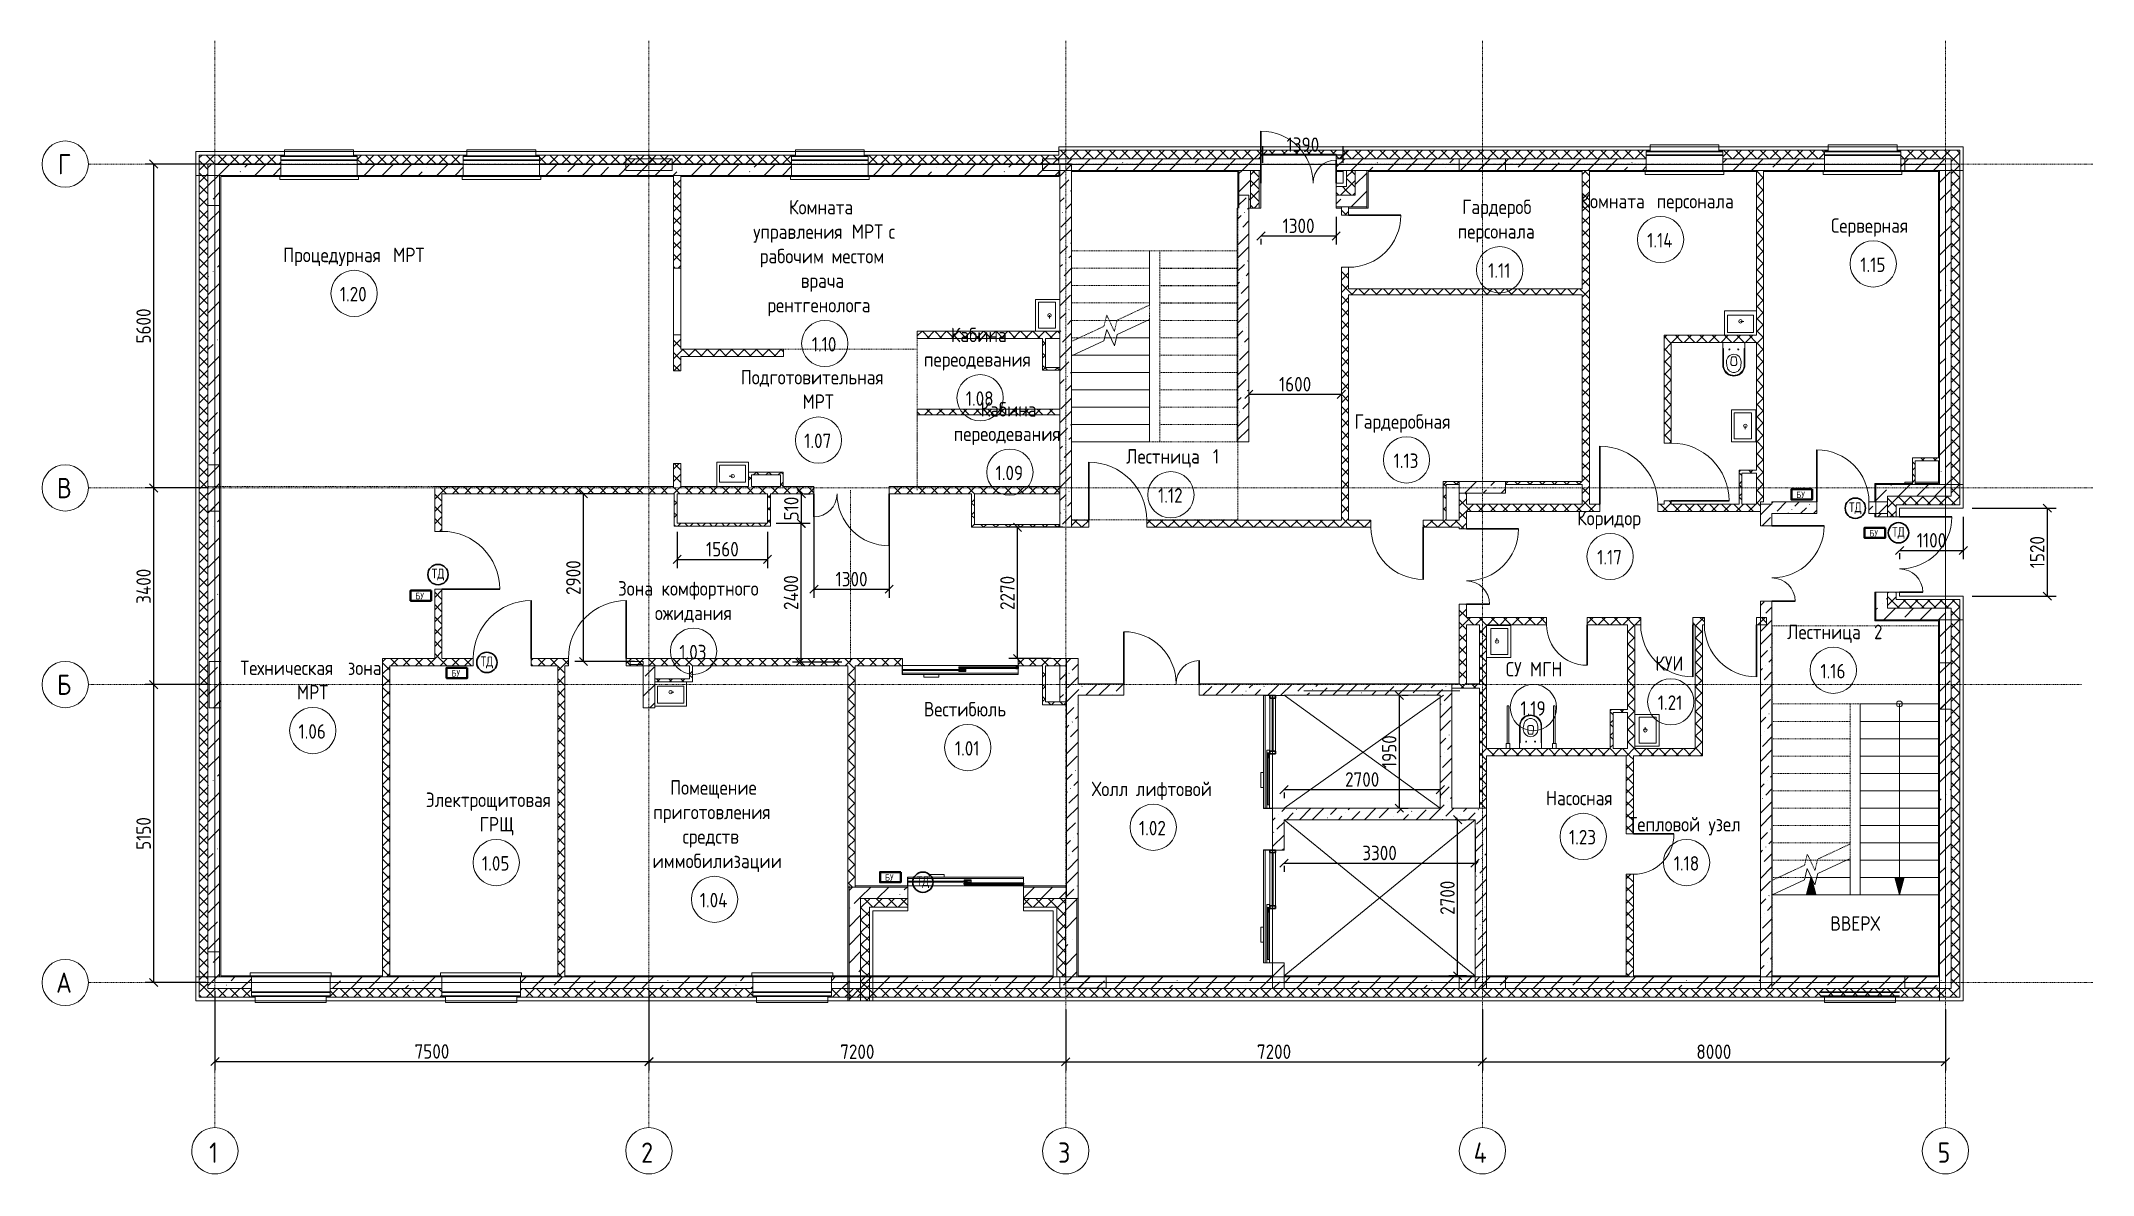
# Model space of a CAD drawing. Header units: millimetres. Extents: x -174154 to -170572, y -111302 to -109817.
# Drawn here: x -173439.2 to -173084.7, y -110327.3 to -110131.2 of the extents above; entities that cross this region are included whole.
import ezdxf

# ---------------------------------------------------------------- set-up
doc = ezdxf.new("R2010")
doc.units = ezdxf.units.MM
for name, pattern in [('ACAD_ISO02W100', [15, 12, -3]), ('ADSK_Линия сетки', [21, 12, -3, 3, -3]), ('ADSK_Сверху', [4.5, 3, -1.5]), ('ADSK_Штрих_ш3 п1_5', [4.5, 3, -1.5])]:
    doc.linetypes.add(name, pattern=pattern)
doc.layers.get('Defpoints').update_dxf_attribs({"color": 70})
for name, color, linetype, lineweight in [('!Подложка', 252, 'ACAD_ISO02W100', 25), ('!СХЕМА', 7, 'Continuous', 25), ('SANINDUSA', 7, 'Continuous', 9), ('Двери', 7, 'Continuous', 18), ('Колонны', 7, 'Continuous', 18), ('Лестницы', 7, 'Continuous', 18), ('Марки помещений', 7, 'Continuous', 18), ('Обобщенные модели', 7, 'Continuous', 18), ('Окна', 7, 'Continuous', 18), ('Оси', 7, 'Continuous', 9), ('Остекление', 7, 'Continuous', 30), ('Отлив', 7, 'Continuous', 18), ('Панель', 7, 'Continuous', 18), ('Перекрытия', 7, 'Continuous', 18), ('Подложка_Текст', 7, 'Continuous', 25), ('Подоконник_Верхний брус', 7, 'Continuous', 18), ('Размеры', 7, 'Continuous', 9), ('Сантехнические приборы', 7, 'Continuous', 18), ('СКУД', 240, 'Continuous', 30), ('Стены', 7, 'Continuous', 18), ('Стены разрез', 7, 'Continuous', 40), ('Стены штриховка', 7, 'Continuous', 18), ('Стрелки вверх', 7, 'Continuous', 18), ('Траектории лестницы', 7, 'Continuous', 30)]:
    doc.layers.add(name, color=color, linetype=linetype, lineweight=lineweight)
doc.layers.add('!Электрика', color=7, linetype='Continuous')
doc.layers.add('_Разделитель помещений_', color=4, linetype='ADSK_Штрих_ш3 п1_5', lineweight=40, true_color=0x00ffff)
doc.layers.add('Линии', color=7, linetype='Continuous', lineweight=9, true_color=0x00a600)
doc.styles.add('GOST Common', font='GOST Common.ttf', dxfattribs={"width": 0.9, "height": 250})
doc.styles.add('GOST Common_1', font='GOST Common.ttf', dxfattribs={"width": 0.9, "height": 350})
doc.styles.get("Standard").update_dxf_attribs({"font": 'GOST_A.TTF'})
doc.dimstyles.new('ADSK_Проверочный', dxfattribs={"dimscale": 304.8, "dimtxt": 251.428749, "dimasz": 0.463911, "dimexe": 0.492126, "dimexo": 0.492126, "dimgap": 0.164042, "dimtad": 1, "dimdec": 0, "dimdsep": 46, "dimtxsty": 'GOST Common', "dimblk1": 'OBLIQUE', "dimblk2": 'OBLIQUE', "dimsah": 1, "dimcen": 0.09, "dimazin": 0, "dimtfac": 1, "dimtdec": 4, "dimtix": 1, "dimtmove": 0, "dimatfit": 3, "dimfxl": 1, "dimtvp": 1, "dimtolj": 1, "dimtzin": 0, "dimarcsym": 2})
pattern_1 = [(45, (30280, 12305), (-106.066, 106.066), []), (135, (30280, 12305), (-106.066, -106.066), [])]
pattern_2 = [(45, (30280, 12305), (84.1903, 308.6967), [396.875, -79.375, 3.353, -76.022])]
pattern_3 = [(45, (30280, 12305), (-314.309, 314.309), []), (45, (30594.3, 12305), (-314.309, 314.309), [222.25, -111.125])]
pattern_4 = [(45, (30280, 12305), (-314.309, 314.309), []), (45, (30594.3, 12305), (-314.309, 314.309), [555.625, -111.125, 3.353, -107.772])]

msp = doc.modelspace()

# ---------------------------------------------------------------- texts
at = {"layer": '!СХЕМА', "char_height": 1.131, "attachment_point": 1}
for insert in [(-173135.91, -110209.1), (-173123.27, -110215.74), (-173374.51, -110226.6), (-173368.27, -110239.95), (-173293.38, -110275.26)]:
    msp.add_mtext_dynamic_manual_height_columns('БУ', width=2.0088, gutter_width=0.113, heights=[0], dxfattribs=dict(at, insert=insert))

# ---------------------------------------------------------------- blocks, each defined once
blk = doc.blocks.new('A$C16B63E60')
at = {"layer": 'СКУД'}
blk.add_circle((400, 400), 285, dxfattribs=at)
at = {"layer": 'Подложка_Текст', "lineweight": 25, "ltscale": 100, "insert": (400, 400), "char_height": 275, "width": 646.63, "attachment_point": 5}
blk.add_mtext('ТД', dxfattribs=at)
blk = doc.blocks.new('AC_Дверь_Двупольная_ПВХ - 1260х2080h М-799339-В_АР_ПЭ_01 Этаж')
at = {"layer": 'Панель', "lineweight": 30}
for p, q in [((-650, 215), (-650, 1115)), ((650, 215), (650, 615))]:
    blk.add_line(p, q, dxfattribs=at)
at = {"layer": 'Панель'}
for centre, radius, start, end in [((-650, 215), 900, 360, 90), ((650, 215), 400, 90, 180)]:
    blk.add_arc(centre, radius, start, end, dxfattribs=at)
blk = doc.blocks.new('SlidingDoor-dormakaba-AL501_SingleSliding-WallHosted - Frameless Glass Door - Sliding Right to Left-667233-В_АР_ПЭ_01 Этаж')
at = {"layer": 'Двери'}
for p, q in [((-1003, -368), (-1003, -215)), ((-1003, -215), (-1000, -215)), ((-1003, -343), (-1003, -368)), ((-1000, -343), (-1003, -343)), ((-1000, -215), (-1000, -368)), ((-1000, -368), (-1000, -215)), ((1000, -215), (-1000, -215)), ((-1000, -368), (-1000, -343)), ((-1000, -343), (-1000, -368)), ((1000, -343), (-1000, -343)), ((25, -238), (-960, -238)), ((-960, -238), (-960, -263)), ((-960, -263), (25, -263)), ((-95, -279), (-95, -273)), ((25, -273), (-95, -273)), ((-95, -300), (-95, -279)), ((-95, -279), (25, -279)), ((-95, -279), (25, -279)), ((-95, -318), (-95, -300)), ((-95, -300), (25, -300)), ((-95, -300), (25, -300)), ((-95, -318), (25, -318)), ((1000, -280), (-25, -280)), ((-25, -280), (-25, -299)), ((-25, -299), (1000, -299)), ((25, -263), (25, -238)), ((25, -273), (25, -279)), ((25, -279), (25, -300)), ((25, -300), (25, -318)), ((1000, -368), (1000, -215)), ((1000, -215), (1003, -215)), ((1000, -215), (1000, -368)), ((1000, -299), (1000, -280)), ((1000, -343), (1000, -368)), ((1000, -343), (1003, -343)), ((1000, -368), (1000, -343)), ((1003, -215), (1003, -368)), ((1003, -368), (1003, -343)), ((-1000, -368), (-1003, -368)), ((-1000, -368), (-1003, -368)), ((1000, -367), (-1000, -367)), ((1000, -367), (-1000, -367)), ((1000, -367), (-1000, -367)), ((1000, -367), (-1000, -367)), ((1000, -367), (-1000, -367)), ((1000, -367), (-1000, -367)), ((-1000, -368), (-1000, -367)), ((-1000, -367), (-1000, -368)), ((-1000, -368), (-1000, -367)), ((-1000, -367), (-1000, -368)), ((-1000, -368), (-1000, -367)), ((-1000, -367), (-1000, -368)), ((-1000, -368), (-1000, -367)), ((-1000, -367), (-1000, -368)), ((-1000, -368), (-1000, -367)), ((-1000, -367), (-1000, -368)), ((-1000, -368), (-1000, -367)), ((-1000, -367), (-1000, -368)), ((-1000, -368), (1000, -368)), ((1000, -368), (-1000, -368)), ((-1000, -368), (1000, -368)), ((1000, -368), (-1000, -368)), ((-1000, -368), (1000, -368)), ((1000, -368), (-1000, -368)), ((-1000, -368), (1000, -368)), ((1000, -368), (-1000, -368)), ((-1000, -368), (1000, -368)), ((1000, -368), (-1000, -368)), ((-1000, -368), (1000, -368)), ((1000, -368), (-1000, -368)), ((-1000, -368), (1000, -368)), ((1000, -368), (-1000, -368)), ((370, -398), (370, -368)), ((370, -368), (630, -368)), ((370, -398), (370, -413)), ((370, -413), (370, -398)), ((370, -413), (630, -413)), ((630, -368), (630, -398)), ((630, -398), (630, -413)), ((630, -413), (630, -398)), ((1000, -368), (1000, -367)), ((1000, -367), (1000, -368)), ((1000, -368), (1000, -367)), ((1000, -367), (1000, -368)), ((1000, -368), (1000, -367)), ((1000, -367), (1000, -368)), ((1000, -368), (1000, -367)), ((1000, -367), (1000, -368)), ((1000, -368), (1000, -367)), ((1000, -367), (1000, -368)), ((1000, -368), (1000, -367)), ((1000, -367), (1000, -368)), ((1003, -368), (1000, -368)), ((1000, -368), (1003, -368))]:
    blk.add_line(p, q, dxfattribs=at)
at = {"layer": 'Двери', "lineweight": 30}
for p, q in [((-960, -238), (-1000, -238)), ((-1000, -238), (-1000, -263)), ((-1000, -263), (-960, -263)), ((-960, -263), (-960, -238)), ((22, -241), (-960, -241)), ((-960, -241), (-960, -260)), ((-960, -260), (22, -260)), ((22, -260), (22, -241))]:
    blk.add_line(p, q, dxfattribs=at)
blk = doc.blocks.new('SlidingDoor-dormakaba-AL501_SingleSliding-WallHosted - Frameless Glass Door - Sliding Right to Left-656052-В_АР_ПЭ_01 Этаж')
at = {"layer": 'Двери'}
for p, q in [((-1003, 62), (-1003, 216)), ((-1003, 216), (-1003, 190)), ((-1003, 216), (-1000, 216)), ((-1003, 216), (-1000, 216)), ((-1003, 190), (-1000, 190)), ((-1000, 62), (-1003, 62)), ((-1000, 190), (-1000, 216)), ((-1000, 216), (-1000, 62)), ((-1000, 62), (-1000, 216)), ((-1000, 216), (-1000, 215)), ((-1000, 215), (-1000, 216)), ((-1000, 216), (-1000, 215)), ((-1000, 215), (-1000, 216)), ((-1000, 216), (-1000, 215)), ((-1000, 215), (-1000, 216)), ((-1000, 216), (-1000, 215)), ((-1000, 215), (-1000, 216)), ((-1000, 216), (-1000, 215)), ((-1000, 215), (-1000, 216)), ((-1000, 216), (-1000, 215)), ((-1000, 215), (-1000, 216)), ((-1000, 216), (-1000, 190)), ((-1000, 216), (1000, 216)), ((1000, 216), (-1000, 216)), ((1000, 216), (-1000, 216)), ((-1000, 216), (1000, 216)), ((1000, 216), (-1000, 216)), ((-1000, 216), (1000, 216)), ((1000, 216), (-1000, 216)), ((-1000, 216), (1000, 216)), ((1000, 216), (-1000, 216)), ((-1000, 216), (1000, 216)), ((1000, 216), (-1000, 216)), ((-1000, 216), (1000, 216)), ((1000, 216), (-1000, 216)), ((-1000, 216), (1000, 216)), ((-1000, 215), (1000, 215)), ((-1000, 215), (1000, 215)), ((-1000, 215), (1000, 215)), ((-1000, 215), (1000, 215)), ((-1000, 215), (1000, 215)), ((-1000, 215), (1000, 215)), ((-1000, 190), (1000, 190)), ((-1000, 62), (1000, 62)), ((-960, 110), (25, 110)), ((-960, 85), (-960, 110)), ((25, 85), (-960, 85)), ((-95, 147), (-95, 165)), ((25, 165), (-95, 165)), ((-95, 126), (-95, 147)), ((25, 147), (-95, 147)), ((25, 147), (-95, 147)), ((-95, 120), (-95, 126)), ((25, 126), (-95, 126)), ((25, 126), (-95, 126)), ((-95, 120), (25, 120)), ((1000, 146), (-25, 146)), ((-25, 146), (-25, 127)), ((-25, 127), (1000, 127)), ((25, 165), (25, 147)), ((25, 147), (25, 126)), ((25, 126), (25, 120)), ((25, 110), (25, 85)), ((630, 261), (370, 261)), ((370, 246), (370, 261)), ((370, 261), (370, 246)), ((370, 216), (370, 246)), ((630, 216), (370, 216)), ((630, 246), (630, 261)), ((630, 261), (630, 246)), ((630, 246), (630, 216)), ((1000, 216), (1000, 190)), ((1000, 62), (1000, 216)), ((1000, 216), (1003, 216)), ((1003, 216), (1000, 216)), ((1000, 190), (1000, 216)), ((1000, 216), (1000, 215)), ((1000, 215), (1000, 216)), ((1000, 216), (1000, 215)), ((1000, 215), (1000, 216)), ((1000, 216), (1000, 215)), ((1000, 215), (1000, 216)), ((1000, 216), (1000, 215)), ((1000, 215), (1000, 216)), ((1000, 216), (1000, 215)), ((1000, 215), (1000, 216)), ((1000, 216), (1000, 215)), ((1000, 215), (1000, 216)), ((1000, 216), (1000, 62)), ((1003, 190), (1000, 190)), ((1000, 127), (1000, 146)), ((1003, 62), (1000, 62)), ((1003, 216), (1003, 62)), ((1003, 190), (1003, 216))]:
    blk.add_line(p, q, dxfattribs=at)
at = {"layer": 'Двери', "lineweight": 30}
for p, q in [((-1000, 110), (-960, 110)), ((-1000, 85), (-1000, 110)), ((-960, 85), (-1000, 85)), ((-960, 110), (-960, 85)), ((-960, 107), (22, 107)), ((-960, 88), (-960, 107)), ((22, 88), (-960, 88)), ((22, 107), (22, 88))]:
    blk.add_line(p, q, dxfattribs=at)
blk = doc.blocks.new('AC_Дверь_Однопольная_ДеревяннаяНаружная_ГОСТ24698-81 - 960х2080h ГЛ-799321-В_АР_ПЭ_01 Этаж')
at = {"layer": 'Панель', "lineweight": 30}
blk.add_line((500, 62.5), (500, 1062.5), dxfattribs=at)
at = {"layer": 'Панель'}
blk.add_arc((500, 62.5), 1000, 90, 180, dxfattribs=at)
blk = doc.blocks.new('AC_Дверь_Однопольная_ДеревяннаяНаружная_ГОСТ24698-81 - 860х2080h-802130-В_АР_ПЭ_01 Этаж')
at = {"layer": 'Панель', "lineweight": 30}
blk.add_line((-450, 100), (-450, 1000), dxfattribs=at)
at = {"layer": 'Панель'}
blk.add_arc((-450, 100), 900, 0, 90, dxfattribs=at)
blk = doc.blocks.new('ADSK_Умывальник со смесителем - Умывальник-246140-В_АР_ПЭ_01 Этаж')
at = {"layer": 'Сантехнические приборы'}
for p, q in [((-275, -420), (-275, 0)), ((-275, 0), (275, 0)), ((275, 0), (275, -420)), ((-225, -370), (-225, -75)), ((-225, -75), (225, -75)), ((0, -180), (57, -180)), ((225, -75), (225, -370)), ((275, -420), (-275, -420)), ((225, -370), (-225, -370))]:
    blk.add_line(p, q, dxfattribs=at)
blk.add_circle((0, -180), 30, dxfattribs=at)
blk = doc.blocks.new('AC_Дверь_Однопольная_ДеревяннаяНаружная_ГОСТ24698-81 - 860х2080h-799426-В_АР_ПЭ_01 Этаж')
at = {"layer": 'Панель', "lineweight": 30}
blk.add_line((-450, 62.5), (-450, 962.5), dxfattribs=at)
at = {"layer": 'Панель'}
blk.add_arc((-450, 62.5), 900, 0, 90, dxfattribs=at)
blk = doc.blocks.new('AC_Дверь_Однопольная_ДеревяннаяВнутренняя_ГОСТ6629-88 - 660х2080h-799459-В_АР_ПЭ_01 Этаж')
at = {"layer": 'Панель', "lineweight": 30}
blk.add_line((-350, 63), (-350, 763), dxfattribs=at)
at = {"layer": 'Панель'}
blk.add_arc((-350, 63), 700, 0, 90, dxfattribs=at)
blk = doc.blocks.new('AC_Дверь_Двупольная_ПВХ - 1260х2080h М-799337-В_АР_ПЭ_01 Этаж')
at = {"layer": 'Панель', "lineweight": 30}
for p, q in [((-650, 62.5), (-650, 962.5)), ((650, 62.5), (650, 462.5))]:
    blk.add_line(p, q, dxfattribs=at)
at = {"layer": 'Панель'}
for centre, radius, start, end in [((-650, 62.5), 900, 360, 90), ((650, 62.5), 400, 90, 180)]:
    blk.add_arc(centre, radius, start, end, dxfattribs=at)
blk = doc.blocks.new('AC_Дверь_Однопольная_ДеревяннаяНаружная_ГОСТ24698-81 - 960х2080h ГЛ-799317-В_АР_ПЭ_01 Этаж')
at = {"layer": 'Панель', "lineweight": 30}
blk.add_line((500, 62.5), (500, 1062.5), dxfattribs=at)
at = {"layer": 'Панель'}
blk.add_arc((500, 62.5), 1000, 90, 180, dxfattribs=at)
blk = doc.blocks.new('B2B_Окно_1створка - 1320х1460h-729009-В_АР_ПЭ_01 Этаж')
at = {"layer": 'Остекление'}
for p, q in [((-680, 135), (680, 135)), ((-680, 65), (680, 65))]:
    blk.add_line(p, q, dxfattribs=at)
blk = doc.blocks.new('В2В_Подоконник_ПВХ - ПВХ-717279-В_АР_ПЭ_01 Этаж')
at = {"layer": 'Подоконник_Верхний брус'}
for p, q in [((-680, -280), (-680, 0)), ((-680, 0), (680, 0)), ((680, 0), (680, -280)), ((-680, -280), (-700, -280)), ((-700, -280), (-700, -330)), ((-700, -330), (700, -330)), ((700, -280), (680, -280)), ((700, -330), (700, -280))]:
    blk.add_line(p, q, dxfattribs=at)
blk = doc.blocks.new('B2B_Отлив - Отлив_металлический-717280-В_АР_ПЭ_01 Этаж')
at = {"layer": 'Отлив'}
for p, q in [((-615, 1), (-615, 110)), ((615, 110), (-615, 110)), ((-615, 0), (-615, 1)), ((-615, 1), (615, 1)), ((-615, 1), (615, 1)), ((-615, 0), (615, 0)), ((615, 110), (615, 1)), ((615, 1), (615, 0))]:
    blk.add_line(p, q, dxfattribs=at)
blk = doc.blocks.new('B2B_Окно_1створка - 1280х2060h-715729-В_АР_ПЭ_01 Этаж')
at = {"layer": 'Остекление'}
for p, q in [((-660, 135), (660, 135)), ((-660, 70), (660, 70))]:
    blk.add_line(p, q, dxfattribs=at)
blk = doc.blocks.new('В2В_Подоконник_ПВХ - ПВХ-666027-В_АР_ПЭ_01 Этаж')
at = {"layer": 'Подоконник_Верхний брус'}
for p, q in [((-660, -285), (-660, 0)), ((-660, 0), (660, 0)), ((660, 0), (660, -285)), ((-660, -285), (-680, -285)), ((-680, -285), (-680, -335)), ((-680, -335), (680, -335)), ((680, -285), (660, -285)), ((680, -335), (680, -285))]:
    blk.add_line(p, q, dxfattribs=at)
blk = doc.blocks.new('B2B_Отлив - Отлив_металлический-622779-В_АР_ПЭ_01 Этаж')
at = {"layer": 'Отлив'}
for p, q in [((-595, 1), (-595, 110)), ((595, 110), (-595, 110)), ((-595, 0), (-595, 1)), ((-595, 1), (595, 1)), ((-595, 1), (595, 1)), ((-595, 0), (595, 0)), ((595, 110), (595, 1)), ((595, 1), (595, 0))]:
    blk.add_line(p, q, dxfattribs=at)
blk = doc.blocks.new('Sanitary_Toilets_Sanindusa_New-WC-Care-F-D-Low-Level-Toilet - SanitaSimplesNewWccareDc129011004-293511-В_АР_ПЭ_01 Этаж')
at = {"layer": 'SANINDUSA'}
for p, q in [((-55, 453), (-55, 168)), ((73, 635), (63, 632)), ((187, 632), (177, 635)), ((305, 168), (305, 453)), ((-55, 63), (305, 63))]:
    blk.add_line(p, q, dxfattribs=at)
at = {"layer": 'SANINDUSA', "flags": 128}
for points in [[(-65, 453), (-65, 203), (-65, 162), (-65, 73)], [(184, 623), (179, 625), (175, 626), (165, 628), (156, 629), (147, 631), (138, 632), (129, 633), (125, 633), (125, 633), (125, 633), (121, 633), (112, 632), (103, 631), (94, 629), (85, 628), (75, 626), (70, 625), (66, 623)], [(160, 313), (160, 313), (161, 319), (163, 326), (165, 331), (166, 336), (169, 344), (171, 351), (172, 356), (172, 361), (173, 378), (174, 394), (174, 410), (175, 427), (174, 432), (173, 437), (171, 442), (169, 447), (165, 451), (161, 454), (157, 457), (152, 458), (149, 459), (145, 459), (125, 459), (105, 459), (101, 459), (98, 458), (93, 457), (89, 454), (85, 451), (81, 447), (79, 442), (77, 437), (76, 432), (75, 427), (76, 410), (76, 394), (77, 378), (78, 361), (78, 356), (79, 351), (81, 344), (84, 336), (85, 331), (87, 326), (89, 319), (90, 313), (90, 313)], [(315, 73), (315, 162), (315, 203), (315, 453)], [(158, 313), (147, 312), (138, 312), (128, 312), (125, 312), (122, 312), (112, 312), (103, 312), (92, 313)]]:
    blk.add_lwpolyline(points, dxfattribs=at)
at = {"layer": 'SANINDUSA'}
for centre in [(48, 182), (202, 182)]:
    blk.add_circle(centre, 7.5, dxfattribs=at)
for centre, radius, start, end in [((125, 453), 190, 109.1388, 180), ((125, 452), 180, 165.4785, 179.9858), ((125, 453), 180, 126.1419, 165.506), ((365, 394), 367, 163.7398, 180), ((125, 394), 127, 180, 270), ((125, 464), 117, 135.5035, 163.7398), ((135, 437), 199, 115.5811, 126.0177), ((125, 464), 117, 121.5459, 135.5035), ((123, 465), 168, 109.8326, 115.7716), ((125, 464), 117, 90, 121.5459), ((125, 453), 190, 74.0853, 105.9147), ((125, 464), 117, 58.4541, 90), ((125, 394), 127, 270, 0), ((127, 465), 168, 64.2281, 70.1677), ((125, 464), 117, 44.4965, 58.4541), ((125, 453), 190, 0, 70.8612), ((115, 438), 198, 53.981, 64.4202), ((125, 464), 117, 16.2602, 44.4965), ((125, 453), 180, 14.494, 53.8581), ((-115, 394), 367, 0, 16.2602), ((125, 452), 180, 0.0208, 14.515), ((-62, 162), 3.44, 179.7156, 283.8439), ((-55, 73), 10, 180, 270), ((-56, 159), 4.87, 120.6298, 184.2515), ((-60, 168), 4.95, 292.1319, 359.6178), ((310, 168), 4.95, 180.3822, 247.8681), ((305, 73), 10, 270, 0), ((306, 159), 4.87, 355.7485, 59.3702), ((312, 162), 3.45, 256.3503, 0.0903)]:
    blk.add_arc(centre, radius, start, end, dxfattribs=at)
blk = doc.blocks.new('Sanitary_Toilets_Sanindusa_New-WC-Care-F-D-Low-Level-Toilet - SanitaSimplesNewWccareDc129011004-639918-В_АР_ПЭ_01 Этаж')
at = {"layer": 'SANINDUSA'}
for p, q in [((-55, 453), (-55, 168)), ((73, 635), (63, 632)), ((187, 632), (177, 635)), ((305, 168), (305, 453)), ((-55, 63), (305, 63))]:
    blk.add_line(p, q, dxfattribs=at)
at = {"layer": 'SANINDUSA', "flags": 128}
for points in [[(-65, 453), (-65, 203), (-65, 162), (-65, 73)], [(184, 623), (179, 625), (175, 626), (165, 628), (156, 629), (147, 631), (138, 632), (129, 633), (125, 633), (125, 633), (125, 633), (121, 633), (112, 632), (103, 631), (94, 629), (85, 628), (75, 626), (70, 625), (66, 623)], [(160, 313), (160, 313), (161, 319), (163, 326), (165, 331), (166, 336), (169, 344), (171, 351), (172, 356), (172, 361), (173, 378), (174, 394), (174, 410), (175, 427), (174, 432), (173, 437), (171, 442), (169, 447), (165, 451), (161, 454), (157, 457), (152, 458), (149, 459), (145, 459), (125, 459), (105, 459), (101, 459), (98, 458), (93, 457), (89, 454), (85, 451), (81, 447), (79, 442), (77, 437), (76, 432), (75, 427), (76, 410), (76, 394), (77, 378), (78, 361), (78, 356), (79, 351), (81, 344), (84, 336), (85, 331), (87, 326), (89, 319), (90, 313), (90, 313)], [(315, 73), (315, 162), (315, 203), (315, 453)], [(158, 313), (147, 312), (138, 312), (128, 312), (125, 312), (122, 312), (112, 312), (103, 312), (92, 313)]]:
    blk.add_lwpolyline(points, dxfattribs=at)
at = {"layer": 'SANINDUSA'}
for centre in [(48, 182), (202, 182)]:
    blk.add_circle(centre, 7.5, dxfattribs=at)
for centre, radius, start, end in [((125, 453), 190, 109.1388, 180), ((125, 452), 180, 165.4785, 179.9858), ((125, 453), 180, 126.1419, 165.506), ((365, 394), 367, 163.7398, 180), ((125, 394), 127, 180, 270), ((125, 464), 117, 135.5035, 163.7398), ((135, 437), 199, 115.5811, 126.0177), ((125, 464), 117, 121.5459, 135.5035), ((123, 465), 168, 109.8326, 115.7716), ((125, 464), 117, 90, 121.5459), ((125, 453), 190, 74.0853, 105.9147), ((125, 464), 117, 58.4541, 90), ((125, 394), 127, 270, 0), ((127, 465), 168, 64.2281, 70.1677), ((125, 464), 117, 44.4965, 58.4541), ((125, 453), 190, 0, 70.8612), ((115, 438), 198, 53.981, 64.4202), ((125, 464), 117, 16.2602, 44.4965), ((125, 453), 180, 14.494, 53.8581), ((-115, 394), 367, 0, 16.2602), ((125, 452), 180, 0.0208, 14.515), ((-62, 162), 3.44, 179.7156, 283.8439), ((-55, 73), 10, 180, 270), ((-56, 159), 4.87, 120.6298, 184.2515), ((-60, 168), 4.95, 292.1319, 359.6178), ((310, 168), 4.95, 180.3822, 247.8681), ((305, 73), 10, 270, 0), ((306, 159), 4.87, 355.7485, 59.3702), ((312, 162), 3.45, 256.3503, 0.0903)]:
    blk.add_arc(centre, radius, start, end, dxfattribs=at)
blk = doc.blocks.new('Mediclinics_Vertical stainless steel swing grab bar_BG0900x - BG0900C-228125-В_АР_ПЭ_01 Этаж')
at = {"layer": 'Обобщенные модели'}
for p, q in [((-7623, -7207), (-7623, -7857)), ((-7591, -7207), (-7623, -7207)), ((-7591, -7857), (-7591, -7207)), ((-7657, -7942), (-7657, -7945)), ((-7557, -7942), (-7657, -7942)), ((-7657, -7945), (-7557, -7945)), ((-7639, -7942), (-7645, -7942)), ((-7645, -7942), (-7639, -7942)), ((-7639, -7942), (-7645, -7942)), ((-7645, -7942), (-7639, -7942)), ((-7639, -7942), (-7645, -7942)), ((-7645, -7942), (-7639, -7942)), ((-7645, -7945), (-7639, -7945)), ((-7639, -7945), (-7645, -7945)), ((-7639, -7945), (-7645, -7945)), ((-7645, -7945), (-7639, -7945)), ((-7645, -7945), (-7639, -7945)), ((-7639, -7945), (-7645, -7945)), ((-7637, -7857), (-7637, -7942)), ((-7578, -7857), (-7637, -7857)), ((-7578, -7942), (-7578, -7857)), ((-7569, -7942), (-7575, -7942)), ((-7575, -7942), (-7569, -7942)), ((-7569, -7942), (-7575, -7942)), ((-7575, -7942), (-7569, -7942)), ((-7569, -7942), (-7575, -7942)), ((-7575, -7942), (-7569, -7942)), ((-7575, -7945), (-7569, -7945)), ((-7569, -7945), (-7575, -7945)), ((-7575, -7945), (-7569, -7945)), ((-7569, -7945), (-7575, -7945)), ((-7575, -7945), (-7569, -7945)), ((-7569, -7945), (-7575, -7945)), ((-7557, -7945), (-7557, -7942))]:
    blk.add_line(p, q, dxfattribs=at)
blk = doc.blocks.new('AC_Дверь_Однопольная_ДеревяннаяНаружная_ГОСТ24698-81 - 960х2080h Г-799396-В_АР_ПЭ_01 Этаж')
at = {"layer": 'Панель', "lineweight": 30}
blk.add_line((-500, 62.5), (-500, 1062.5), dxfattribs=at)
at = {"layer": 'Панель'}
blk.add_arc((-500, 62.5), 1000, 0, 90, dxfattribs=at)
blk = doc.blocks.new('AC_Дверь_Однопольная_ДеревяннаяВнутренняя_ГОСТ6629-88 - 960х2080h-799353-В_АР_ПЭ_01 Этаж')
at = {"layer": 'Панель', "lineweight": 30}
blk.add_line((-500, 62.5), (-500, 1062.5), dxfattribs=at)
at = {"layer": 'Панель'}
blk.add_arc((-500, 62.5), 1000, 0, 90, dxfattribs=at)
blk = doc.blocks.new('AC_Дверь_Двупольная_ПВХ - 1260х2080h М-799338-В_АР_ПЭ_01 Этаж')
at = {"layer": 'Панель', "lineweight": 30}
for p, q in [((-650, 100), (-650, 1000)), ((650, 100), (650, 500))]:
    blk.add_line(p, q, dxfattribs=at)
at = {"layer": 'Панель'}
for centre, radius, start, end in [((-650, 100), 900, 360, 90), ((650, 100), 400, 90, 180)]:
    blk.add_arc(centre, radius, start, end, dxfattribs=at)
blk = doc.blocks.new('AC_Дверь_Двупольная_ПВХ - 1260х2080h М-802916-В_АР_ПЭ_01 Этаж')
at = {"layer": 'Панель', "lineweight": 30}
for p, q in [((-650, 62.5), (-650, 962.5)), ((650, 62.5), (650, 462.5))]:
    blk.add_line(p, q, dxfattribs=at)
at = {"layer": 'Панель'}
for centre, radius, start, end in [((-650, 62.5), 900, 360, 90), ((650, 62.5), 400, 90, 180)]:
    blk.add_arc(centre, radius, start, end, dxfattribs=at)
blk = doc.blocks.new('SlidingDoor-dormakaba-AL501_SingleSliding-WallHosted - Aluminium Framed Door - Sliding Right to Left-810242-В_АР_ПЭ_01 Этаж')
at = {"layer": 'Двери'}
for p, q in [((-978, -253), (-978, -100)), ((-978, -100), (-975, -100)), ((-978, -228), (-978, -253)), ((-975, -228), (-978, -228)), ((-975, -253), (-978, -253)), ((-975, -253), (-978, -253)), ((-975, -100), (-975, -253)), ((-975, -253), (-975, -100)), ((975, -100), (-975, -100)), ((-975, -253), (-975, -228)), ((-975, -228), (-975, -253)), ((975, -228), (-975, -228)), ((975, -252), (-975, -252)), ((975, -252), (-975, -252)), ((975, -252), (-975, -252)), ((975, -252), (-975, -252)), ((975, -252), (-975, -252)), ((975, -252), (-975, -252)), ((-975, -253), (-975, -252)), ((-975, -252), (-975, -253)), ((-975, -253), (-975, -252)), ((-975, -252), (-975, -253)), ((-975, -253), (-975, -252)), ((-975, -252), (-975, -253)), ((-975, -253), (-975, -252)), ((-975, -252), (-975, -253)), ((-975, -253), (-975, -252)), ((-975, -252), (-975, -253)), ((-975, -253), (-975, -252)), ((-975, -252), (-975, -253)), ((-975, -253), (975, -253)), ((975, -253), (-975, -253)), ((-975, -253), (975, -253)), ((975, -253), (-975, -253)), ((-975, -253), (975, -253)), ((975, -253), (-975, -253)), ((-975, -253), (975, -253)), ((975, -253), (-975, -253)), ((-975, -253), (975, -253)), ((975, -253), (-975, -253)), ((-975, -253), (975, -253)), ((975, -253), (-975, -253)), ((-975, -253), (975, -253)), ((975, -253), (-975, -253)), ((-11, -46), (-931, -46)), ((-931, -46), (-931, -147)), ((-11, -46), (-931, -46)), ((-931, -46), (-931, -147)), ((-931, -147), (-11, -147)), ((-931, -147), (-11, -147)), ((28, -152), (-32, -152)), ((-32, -152), (-32, -197)), ((-32, -197), (28, -197)), ((-11, -147), (-11, -46)), ((-11, -147), (-11, -46)), ((101, -159), (19, -159)), ((19, -159), (19, -191)), ((19, -191), (101, -191)), ((28, -153), (28, -152)), ((915, -153), (28, -153)), ((28, -195), (28, -153)), ((915, -153), (28, -153)), ((915, -171), (28, -171)), ((28, -171), (28, -177)), ((28, -177), (915, -177)), ((28, -197), (28, -195)), ((28, -195), (915, -195)), ((28, -195), (915, -195)), ((76, -161), (44, -161)), ((44, -161), (44, -190)), ((44, -190), (76, -190)), ((76, -190), (76, -161)), ((101, -191), (101, -159)), ((357, -283), (357, -253)), ((357, -253), (617, -253)), ((357, -283), (357, -298)), ((357, -298), (357, -283)), ((357, -298), (617, -298)), ((617, -253), (617, -283)), ((617, -283), (617, -298)), ((617, -298), (617, -283)), ((975, -152), (915, -152)), ((915, -152), (915, -153)), ((915, -153), (915, -195)), ((915, -177), (915, -171)), ((915, -195), (915, -197)), ((915, -197), (975, -197)), ((975, -253), (975, -100)), ((975, -100), (978, -100)), ((975, -100), (975, -253)), ((975, -197), (975, -152)), ((975, -228), (975, -253)), ((975, -228), (978, -228)), ((975, -253), (975, -228)), ((975, -253), (975, -252)), ((975, -252), (975, -253)), ((975, -253), (975, -252)), ((975, -252), (975, -253)), ((975, -253), (975, -252)), ((975, -252), (975, -253)), ((975, -253), (975, -252)), ((975, -252), (975, -253)), ((975, -253), (975, -252)), ((975, -252), (975, -253)), ((975, -253), (975, -252)), ((975, -252), (975, -253)), ((978, -253), (975, -253)), ((975, -253), (978, -253)), ((978, -100), (978, -253)), ((978, -253), (978, -228))]:
    blk.add_line(p, q, dxfattribs=at)
at = {"layer": 'Двери', "lineweight": 30}
for p, q in [((-931, -46), (-975, -46)), ((-975, -46), (-975, -147)), ((-975, -147), (-931, -147)), ((-931, -147), (-931, -46)), ((-11, -93), (-931, -93)), ((-931, -93), (-931, -99)), ((-931, -99), (-11, -99)), ((33, -46), (-11, -46)), ((-11, -46), (-11, -147)), ((-11, -99), (-11, -93)), ((-11, -147), (33, -147)), ((33, -147), (33, -46))]:
    blk.add_line(p, q, dxfattribs=at)
at = {"layer": 'Двери'}
for centre, start, end in [((50, -183), 360, 180), ((50, -183), 180, 360), ((69, -167), 360, 180), ((69, -167), 180, 360)]:
    blk.add_arc(centre, 11, start, end, dxfattribs=at)
blk = doc.blocks.new('AC_Дверь_Однопольная_ДеревяннаяВнутренняя_ГОСТ6629-88 - 660х2080h-833638-В_АР_ПЭ_01 Этаж')
at = {"layer": 'Панель', "lineweight": 30}
blk.add_line((-350, 63), (-350, 763), dxfattribs=at)
at = {"layer": 'Панель'}
blk.add_arc((-350, 63), 700, 0, 90, dxfattribs=at)
blk = doc.blocks.new('Ось сетки - D8-4846-В_АР_ПЭ_01 Этаж')
at = {"layer": 'Оси', "lineweight": 18}
for start, end in [(360, 180), (180, 360)]:
    blk.add_arc((0, 0), 4, start, end, dxfattribs=at)
blk = doc.blocks.new('_Oblique')
at = {"color": 0, "linetype": 'ByBlock', "lineweight": -2}
blk.add_line((-0.5, -0.5), (0.5, 0.5), dxfattribs=at)
blk = doc.blocks.new('*D482')
at = {"layer": 'Defpoints', "color": 0, "transparency": 16777216}
for p in [(30540, 8515), (29440, 7885), (30540, 7785)]:
    blk.add_point(p, dxfattribs=at)
at = {"layer": 'Размеры', "color": 0, "lineweight": -2, "transparency": 16777216}
for p, q in [((30540, 8365), (30540, 7635)), ((29440, 7785), (30540, 7785)), ((29440, 7735), (29440, 7635))]:
    blk.add_line(p, q, dxfattribs=at)
at = {"layer": 'Размеры', "color": 0, "lineweight": -2, "transparency": 16777216, "xscale": 141.4, "yscale": 141.4, "zscale": 141.4, "rotation": 180}
blk.add_blockref('_Oblique', (29440, 7785), dxfattribs=at)
at = {"layer": 'Размеры', "color": 0, "lineweight": -2, "transparency": 16777216, "xscale": 141.4, "yscale": 141.4, "zscale": 141.4}
blk.add_blockref('_Oblique', (30540, 7785), dxfattribs=at)
at = {"layer": 'Размеры', "color": 0, "lineweight": 20, "transparency": 16777216, "insert": (29990, 7960), "char_height": 250, "width": 644.34, "attachment_point": 5, "style": 'GOST Common'}
blk.add_mtext('\\A1;1100', dxfattribs=at)
blk = doc.blocks.new('ADSK_Марка_Помещение_2_ГОСТ21-501-2011 - Имя и Категория-86712-В_АР_ПЭ_01 Этаж')
at = {"layer": 'Марки помещений'}
blk.add_circle((0, 0), 4, dxfattribs=at)
blk = doc.blocks.new('*D483')
at = {"layer": 'Defpoints', "color": 0, "transparency": 16777216}
for p in [(7830, 0), (15030, 0), (15030, -1057)]:
    blk.add_point(p, dxfattribs=at)
at = {"layer": 'Размеры', "color": 0, "lineweight": -2, "transparency": 16777216}
for p, q in [((7830, -150), (7830, -1207)), ((15030, -150), (15030, -1207)), ((7830, -1057), (15030, -1057))]:
    blk.add_line(p, q, dxfattribs=at)
at = {"layer": 'Размеры', "color": 0, "lineweight": -2, "transparency": 16777216, "xscale": 141.4, "yscale": 141.4, "zscale": 141.4, "rotation": 180}
blk.add_blockref('_Oblique', (7830, -1057), dxfattribs=at)
at = {"layer": 'Размеры', "color": 0, "lineweight": -2, "transparency": 16777216, "xscale": 141.4, "yscale": 141.4, "zscale": 141.4}
blk.add_blockref('_Oblique', (15030, -1057), dxfattribs=at)
at = {"layer": 'Размеры', "color": 0, "transparency": 16777216, "insert": (11430, -882), "char_height": 250, "width": 756.84, "attachment_point": 5, "style": 'GOST Common'}
blk.add_mtext('\\A1;7200', dxfattribs=at)
blk = doc.blocks.new('*D484')
at = {"layer": 'Defpoints', "color": 0, "transparency": 16777216}
for p in [(330, 315), (7830, 315), (7830, -1052)]:
    blk.add_point(p, dxfattribs=at)
at = {"layer": 'Размеры', "color": 0, "lineweight": -2, "transparency": 16777216}
for p, q in [((330, 165), (330, -1202)), ((7830, 165), (7830, -1202)), ((330, -1052), (7830, -1052))]:
    blk.add_line(p, q, dxfattribs=at)
at = {"layer": 'Размеры', "color": 0, "lineweight": -2, "transparency": 16777216, "xscale": 141.4, "yscale": 141.4, "zscale": 141.4, "rotation": 180}
blk.add_blockref('_Oblique', (330, -1052), dxfattribs=at)
at = {"layer": 'Размеры', "color": 0, "lineweight": -2, "transparency": 16777216, "xscale": 141.4, "yscale": 141.4, "zscale": 141.4}
blk.add_blockref('_Oblique', (7830, -1052), dxfattribs=at)
at = {"layer": 'Размеры', "color": 0, "transparency": 16777216, "insert": (4080, -877), "char_height": 250, "width": 756.84, "attachment_point": 5, "style": 'GOST Common'}
blk.add_mtext('\\A1;7500', dxfattribs=at)
blk = doc.blocks.new('*D485')
at = {"layer": 'Defpoints', "color": 0, "transparency": 16777216}
for p in [(15030, 0), (22230, 0), (22230, -1057)]:
    blk.add_point(p, dxfattribs=at)
at = {"layer": 'Размеры', "color": 0, "lineweight": -2, "transparency": 16777216}
for p, q in [((15030, -150), (15030, -1207)), ((22230, -150), (22230, -1207)), ((15030, -1057), (22230, -1057))]:
    blk.add_line(p, q, dxfattribs=at)
at = {"layer": 'Размеры', "color": 0, "lineweight": -2, "transparency": 16777216, "xscale": 141.4, "yscale": 141.4, "zscale": 141.4, "rotation": 180}
blk.add_blockref('_Oblique', (15030, -1057), dxfattribs=at)
at = {"layer": 'Размеры', "color": 0, "lineweight": -2, "transparency": 16777216, "xscale": 141.4, "yscale": 141.4, "zscale": 141.4}
blk.add_blockref('_Oblique', (22230, -1057), dxfattribs=at)
at = {"layer": 'Размеры', "color": 0, "transparency": 16777216, "insert": (18630, -882), "char_height": 250, "width": 756.84, "attachment_point": 5, "style": 'GOST Common'}
blk.add_mtext('\\A1;7200', dxfattribs=at)
blk = doc.blocks.new('*D486')
at = {"layer": 'Defpoints', "color": 0, "transparency": 16777216}
for p in [(22230, 0), (30230, 0), (30230, -1057)]:
    blk.add_point(p, dxfattribs=at)
at = {"layer": 'Размеры', "color": 0, "lineweight": -2, "transparency": 16777216}
for p, q in [((22230, -150), (22230, -1207)), ((30230, -150), (30230, -1207)), ((22230, -1057), (30230, -1057))]:
    blk.add_line(p, q, dxfattribs=at)
at = {"layer": 'Размеры', "color": 0, "lineweight": -2, "transparency": 16777216, "xscale": 141.4, "yscale": 141.4, "zscale": 141.4, "rotation": 180}
blk.add_blockref('_Oblique', (22230, -1057), dxfattribs=at)
at = {"layer": 'Размеры', "color": 0, "lineweight": -2, "transparency": 16777216, "xscale": 141.4, "yscale": 141.4, "zscale": 141.4}
blk.add_blockref('_Oblique', (30230, -1057), dxfattribs=at)
at = {"layer": 'Размеры', "color": 0, "transparency": 16777216, "insert": (26230, -882), "char_height": 250, "width": 756.84, "attachment_point": 5, "style": 'GOST Common'}
blk.add_mtext('\\A1;8000', dxfattribs=at)
blk = doc.blocks.new('*D487')
at = {"layer": 'Defpoints', "color": 0, "transparency": 16777216}
for p in [(-727, 5465), (330, 5465), (330, 315)]:
    blk.add_point(p, dxfattribs=at)
at = {"layer": 'Размеры', "color": 0, "lineweight": -2, "transparency": 16777216}
for p, q in [((180, 5465), (-877, 5465)), ((-727, 315), (-727, 5465)), ((180, 315), (-877, 315))]:
    blk.add_line(p, q, dxfattribs=at)
at = {"layer": 'Размеры', "color": 0, "lineweight": -2, "transparency": 16777216, "xscale": 141.4, "yscale": 141.4, "zscale": 141.4}
for p, rotation in [((-727, 5465), 90), ((-727, 315), 270)]:
    blk.add_blockref('_Oblique', p, dxfattribs=dict(at, rotation=rotation))
at = {"layer": 'Размеры', "color": 0, "transparency": 16777216, "insert": (-902, 2890), "char_height": 250, "width": 700.59, "attachment_point": 5, "rotation": 90, "style": 'GOST Common'}
blk.add_mtext('\\A1;5150', dxfattribs=at)
blk = doc.blocks.new('*D488')
at = {"layer": 'Defpoints', "color": 0, "transparency": 16777216}
for p in [(18194, 10584), (19794, 10584), (19794, 10484)]:
    blk.add_point(p, dxfattribs=at)
at = {"layer": 'Размеры', "color": 0, "lineweight": -2, "transparency": 16777216}
for p, q in [((18194, 10484), (19794, 10484)), ((18194, 10434), (18194, 10334)), ((19794, 10434), (19794, 10334))]:
    blk.add_line(p, q, dxfattribs=at)
at = {"layer": 'Размеры', "color": 0, "lineweight": -2, "transparency": 16777216, "xscale": 141.4, "yscale": 141.4, "zscale": 141.4, "rotation": 180}
blk.add_blockref('_Oblique', (18194, 10484), dxfattribs=at)
at = {"layer": 'Размеры', "color": 0, "lineweight": -2, "transparency": 16777216, "xscale": 141.4, "yscale": 141.4, "zscale": 141.4}
blk.add_blockref('_Oblique', (19794, 10484), dxfattribs=at)
at = {"layer": 'Размеры', "color": 0, "lineweight": 20, "transparency": 16777216, "insert": (18994, 10659), "char_height": 250, "width": 700.59, "attachment_point": 5, "style": 'GOST Common'}
blk.add_mtext('\\A1;1600', dxfattribs=at)
blk = doc.blocks.new('*D489')
at = {"layer": 'Defpoints', "color": 0, "transparency": 16777216}
for p in [(19824, 14625), (18434, 14335), (19824, 14335)]:
    blk.add_point(p, dxfattribs=at)
at = {"layer": 'Размеры', "color": 0, "lineweight": -2, "transparency": 16777216}
for p, q in [((18434, 14485), (18434, 14775)), ((18434, 14625), (19824, 14625)), ((19824, 14485), (19824, 14775))]:
    blk.add_line(p, q, dxfattribs=at)
at = {"layer": 'Размеры', "color": 0, "lineweight": -2, "transparency": 16777216, "xscale": 141.4, "yscale": 141.4, "zscale": 141.4, "rotation": 180}
blk.add_blockref('_Oblique', (18434, 14625), dxfattribs=at)
at = {"layer": 'Размеры', "color": 0, "lineweight": -2, "transparency": 16777216, "xscale": 141.4, "yscale": 141.4, "zscale": 141.4}
blk.add_blockref('_Oblique', (19824, 14625), dxfattribs=at)
at = {"layer": 'Размеры', "color": 0, "lineweight": 20, "transparency": 16777216, "insert": (19129, 14800), "char_height": 250, "width": 700.59, "attachment_point": 5, "style": 'GOST Common'}
blk.add_mtext('\\A1;1390', dxfattribs=at)
blk = doc.blocks.new('*D490')
at = {"layer": 'Defpoints', "color": 0, "transparency": 16777216}
for p in [(30540, 8515), (31992, 8515), (30540, 6995)]:
    blk.add_point(p, dxfattribs=at)
at = {"layer": 'Размеры', "color": 0, "lineweight": -2, "transparency": 16777216}
for p, q in [((30690, 8515), (32142, 8515)), ((31992, 6995), (31992, 8515)), ((30690, 6995), (32142, 6995))]:
    blk.add_line(p, q, dxfattribs=at)
at = {"layer": 'Размеры', "color": 0, "lineweight": -2, "transparency": 16777216, "xscale": 141.4, "yscale": 141.4, "zscale": 141.4}
for p, rotation in [((31992, 8515), 90), ((31992, 6995), 270)]:
    blk.add_blockref('_Oblique', p, dxfattribs=dict(at, rotation=rotation))
at = {"layer": 'Размеры', "color": 0, "transparency": 16777216, "insert": (31817, 7755), "char_height": 250, "width": 700.59, "attachment_point": 5, "rotation": 90, "style": 'GOST Common'}
blk.add_mtext('\\A1;1520', dxfattribs=at)
blk = doc.blocks.new('*D491')
at = {"layer": 'Defpoints', "color": 0, "transparency": 16777216}
for p in [(-727, 8865), (330, 8865), (0, 5465)]:
    blk.add_point(p, dxfattribs=at)
at = {"layer": 'Размеры', "color": 0, "lineweight": -2, "transparency": 16777216}
for p, q in [((180, 8865), (-877, 8865)), ((-727, 5465), (-727, 8865)), ((-150, 5465), (-877, 5465))]:
    blk.add_line(p, q, dxfattribs=at)
at = {"layer": 'Размеры', "color": 0, "lineweight": -2, "transparency": 16777216, "xscale": 141.4, "yscale": 141.4, "zscale": 141.4}
for p, rotation in [((-727, 8865), 90), ((-727, 5465), 270)]:
    blk.add_blockref('_Oblique', p, dxfattribs=dict(at, rotation=rotation))
at = {"layer": 'Размеры', "color": 0, "transparency": 16777216, "insert": (-902, 7165), "char_height": 250, "width": 782.41, "attachment_point": 5, "rotation": 90, "style": 'GOST Common'}
blk.add_mtext('\\A1;3400', dxfattribs=at)
blk = doc.blocks.new('*D492')
at = {"layer": 'Defpoints', "color": 0, "transparency": 16777216}
for p in [(-727, 14465), (330, 14465), (330, 8865)]:
    blk.add_point(p, dxfattribs=at)
at = {"layer": 'Размеры', "color": 0, "lineweight": -2, "transparency": 16777216}
for p, q in [((180, 14465), (-877, 14465)), ((-727, 8865), (-727, 14465)), ((180, 8865), (-877, 8865))]:
    blk.add_line(p, q, dxfattribs=at)
at = {"layer": 'Размеры', "color": 0, "lineweight": -2, "transparency": 16777216, "xscale": 141.4, "yscale": 141.4, "zscale": 141.4}
for p, rotation in [((-727, 14465), 90), ((-727, 8865), 270)]:
    blk.add_blockref('_Oblique', p, dxfattribs=dict(at, rotation=rotation))
at = {"layer": 'Размеры', "color": 0, "transparency": 16777216, "insert": (-902, 11665), "char_height": 250, "width": 756.84, "attachment_point": 5, "rotation": 90, "style": 'GOST Common'}
blk.add_mtext('\\A1;5600', dxfattribs=at)
blk = doc.blocks.new('*D493')
at = {"layer": 'Defpoints', "color": 0, "transparency": 16777216}
for p in [(6698, 8765), (7830, 8765), (7730, 5865)]:
    blk.add_point(p, dxfattribs=at)
at = {"layer": 'Размеры', "color": 0, "lineweight": -2, "transparency": 16777216}
for p, q in [((7680, 8765), (6548, 8765)), ((6698, 5865), (6698, 8765)), ((7580, 5865), (6548, 5865))]:
    blk.add_line(p, q, dxfattribs=at)
at = {"layer": 'Размеры', "color": 0, "lineweight": -2, "transparency": 16777216, "xscale": 141.4, "yscale": 141.4, "zscale": 141.4}
for p, rotation in [((6698, 8765), 90), ((6698, 5865), 270)]:
    blk.add_blockref('_Oblique', p, dxfattribs=dict(at, rotation=rotation))
at = {"layer": 'Размеры', "color": 0, "lineweight": 20, "transparency": 16777216, "insert": (6523, 7315), "char_height": 250, "width": 756.84, "attachment_point": 5, "rotation": 90, "style": 'GOST Common'}
blk.add_mtext('\\A1;2900', dxfattribs=at)
blk = doc.blocks.new('*D494')
at = {"layer": 'Defpoints', "color": 0, "transparency": 16777216}
for p in [(14198, 8185), (15130, 8185), (14930, 5915)]:
    blk.add_point(p, dxfattribs=at)
at = {"layer": 'Размеры', "color": 0, "lineweight": -2, "transparency": 16777216}
for p, q in [((14980, 8185), (14048, 8185)), ((14198, 5915), (14198, 8185)), ((14780, 5915), (14048, 5915))]:
    blk.add_line(p, q, dxfattribs=at)
at = {"layer": 'Размеры', "color": 0, "lineweight": -2, "transparency": 16777216, "xscale": 141.4, "yscale": 141.4, "zscale": 141.4}
for p, rotation in [((14198, 8185), 90), ((14198, 5915), 270)]:
    blk.add_blockref('_Oblique', p, dxfattribs=dict(at, rotation=rotation))
at = {"layer": 'Размеры', "color": 0, "lineweight": 20, "transparency": 16777216, "insert": (14023, 7050), "char_height": 250, "width": 756.84, "attachment_point": 5, "rotation": 90, "style": 'GOST Common'}
blk.add_mtext('\\A1;2270', dxfattribs=at)
blk = doc.blocks.new('*D495')
at = {"layer": 'Defpoints', "color": 0, "transparency": 16777216}
for p in [(19704, 13705), (18404, 13322), (19704, 13222)]:
    blk.add_point(p, dxfattribs=at)
at = {"layer": 'Размеры', "color": 0, "lineweight": -2, "transparency": 16777216}
for p, q in [((19704, 13555), (19704, 13072)), ((18404, 13222), (19704, 13222)), ((18404, 13172), (18404, 13072))]:
    blk.add_line(p, q, dxfattribs=at)
at = {"layer": 'Размеры', "color": 0, "lineweight": -2, "transparency": 16777216, "xscale": 141.4, "yscale": 141.4, "zscale": 141.4, "rotation": 180}
blk.add_blockref('_Oblique', (18404, 13222), dxfattribs=at)
at = {"layer": 'Размеры', "color": 0, "lineweight": -2, "transparency": 16777216, "xscale": 141.4, "yscale": 141.4, "zscale": 141.4}
blk.add_blockref('_Oblique', (19704, 13222), dxfattribs=at)
at = {"layer": 'Размеры', "color": 0, "lineweight": 20, "transparency": 16777216, "insert": (19054, 13397), "char_height": 250, "width": 700.59, "attachment_point": 5, "style": 'GOST Common'}
blk.add_mtext('\\A1;1300', dxfattribs=at)
blk = doc.blocks.new('*D474')
at = {"layer": 'Defpoints', "color": 0, "transparency": 16777216}
for p in [(10680, 8765), (11980, 8765), (11980, 7114)]:
    blk.add_point(p, dxfattribs=at)
at = {"layer": 'Размеры', "color": 0, "lineweight": -2, "transparency": 16777216}
for p, q in [((10680, 8615), (10680, 6964)), ((11980, 8615), (11980, 6964)), ((10680, 7114), (11980, 7114))]:
    blk.add_line(p, q, dxfattribs=at)
at = {"layer": 'Размеры', "color": 0, "lineweight": -2, "transparency": 16777216, "xscale": 141.4, "yscale": 141.4, "zscale": 141.4, "rotation": 180}
blk.add_blockref('_Oblique', (10680, 7114), dxfattribs=at)
at = {"layer": 'Размеры', "color": 0, "lineweight": -2, "transparency": 16777216, "xscale": 141.4, "yscale": 141.4, "zscale": 141.4}
blk.add_blockref('_Oblique', (11980, 7114), dxfattribs=at)
at = {"layer": 'Размеры', "color": 0, "lineweight": 20, "transparency": 16777216, "insert": (11330, 7289), "char_height": 250, "width": 700.59, "attachment_point": 5, "style": 'GOST Common'}
blk.add_mtext('\\A1;1300', dxfattribs=at)
blk = doc.blocks.new('*D475')
at = {"layer": 'Defpoints', "color": 0, "transparency": 16777216}
for p in [(18803, 3750), (21503, 3750), (21503, 3650)]:
    blk.add_point(p, dxfattribs=at)
at = {"layer": 'Размеры', "color": 0, "lineweight": -2, "transparency": 16777216}
for p, q in [((18803, 3650), (21503, 3650)), ((18803, 3600), (18803, 3500)), ((21503, 3600), (21503, 3500))]:
    blk.add_line(p, q, dxfattribs=at)
at = {"layer": 'Размеры', "color": 0, "lineweight": -2, "transparency": 16777216, "xscale": 141.4, "yscale": 141.4, "zscale": 141.4, "rotation": 180}
blk.add_blockref('_Oblique', (18803, 3650), dxfattribs=at)
at = {"layer": 'Размеры', "color": 0, "lineweight": -2, "transparency": 16777216, "xscale": 141.4, "yscale": 141.4, "zscale": 141.4}
blk.add_blockref('_Oblique', (21503, 3650), dxfattribs=at)
at = {"layer": 'Размеры', "color": 0, "lineweight": 20, "transparency": 16777216, "insert": (20153, 3825), "char_height": 250, "width": 756.84, "attachment_point": 5, "style": 'GOST Common'}
blk.add_mtext('\\A1;2700', dxfattribs=at)
blk = doc.blocks.new('*D476')
at = {"layer": 'Defpoints', "color": 0, "transparency": 16777216}
for p in [(20696, 5280), (20796, 5280), (20696, 3330)]:
    blk.add_point(p, dxfattribs=at)
at = {"layer": 'Размеры', "color": 0, "lineweight": -2, "transparency": 16777216}
for p, q in [((20796, 3330), (20796, 5280)), ((20846, 5280), (20946, 5280)), ((20846, 3330), (20946, 3330))]:
    blk.add_line(p, q, dxfattribs=at)
at = {"layer": 'Размеры', "color": 0, "lineweight": -2, "transparency": 16777216, "xscale": 141.4, "yscale": 141.4, "zscale": 141.4}
for p, rotation in [((20796, 5280), 90), ((20796, 3330), 270)]:
    blk.add_blockref('_Oblique', p, dxfattribs=dict(at, rotation=rotation))
at = {"layer": 'Размеры', "color": 0, "lineweight": 20, "transparency": 16777216, "insert": (20621, 4305), "char_height": 250, "width": 700.59, "attachment_point": 5, "rotation": 90, "style": 'GOST Common'}
blk.add_mtext('\\A1;1950', dxfattribs=at)
blk = doc.blocks.new('*D477')
at = {"layer": 'Defpoints', "color": 0, "transparency": 16777216}
for p in [(21702, 3130), (21802, 3130), (22103, 430)]:
    blk.add_point(p, dxfattribs=at)
at = {"layer": 'Размеры', "color": 0, "lineweight": -2, "transparency": 16777216}
for p, q in [((21802, 430), (21802, 3130)), ((21852, 3130), (21952, 3130)), ((21953, 430), (21652, 430))]:
    blk.add_line(p, q, dxfattribs=at)
at = {"layer": 'Размеры', "color": 0, "lineweight": -2, "transparency": 16777216, "xscale": 141.4, "yscale": 141.4, "zscale": 141.4}
for p, rotation in [((21802, 3130), 90), ((21802, 430), 270)]:
    blk.add_blockref('_Oblique', p, dxfattribs=dict(at, rotation=rotation))
at = {"layer": 'Размеры', "color": 0, "lineweight": 20, "transparency": 16777216, "insert": (21627, 1780), "char_height": 250, "width": 756.84, "attachment_point": 5, "rotation": 90, "style": 'GOST Common'}
blk.add_mtext('\\A1;2700', dxfattribs=at)
blk = doc.blocks.new('*D478')
at = {"layer": 'Defpoints', "color": 0, "transparency": 16777216}
for p in [(22103, 3130), (18803, 2479), (22103, 2379)]:
    blk.add_point(p, dxfattribs=at)
at = {"layer": 'Размеры', "color": 0, "lineweight": -2, "transparency": 16777216}
for p, q in [((22103, 2980), (22103, 2229)), ((18803, 2379), (22103, 2379)), ((18803, 2329), (18803, 2229))]:
    blk.add_line(p, q, dxfattribs=at)
at = {"layer": 'Размеры', "color": 0, "lineweight": -2, "transparency": 16777216, "xscale": 141.4, "yscale": 141.4, "zscale": 141.4, "rotation": 180}
blk.add_blockref('_Oblique', (18803, 2379), dxfattribs=at)
at = {"layer": 'Размеры', "color": 0, "lineweight": -2, "transparency": 16777216, "xscale": 141.4, "yscale": 141.4, "zscale": 141.4}
blk.add_blockref('_Oblique', (22103, 2379), dxfattribs=at)
at = {"layer": 'Размеры', "color": 0, "lineweight": 20, "transparency": 16777216, "insert": (20453, 2554), "char_height": 250, "width": 756.84, "attachment_point": 5, "style": 'GOST Common'}
blk.add_mtext('\\A1;3300', dxfattribs=at)
blk = doc.blocks.new('*D479')
at = {"layer": 'Defpoints', "color": 0, "transparency": 16777216}
for p in [(9878, 8255), (10459, 8255), (11313, 5855)]:
    blk.add_point(p, dxfattribs=at)
at = {"layer": 'Размеры', "color": 0, "lineweight": -2, "transparency": 16777216}
for p, q in [((10028, 8255), (10609, 8255)), ((10459, 5855), (10459, 8255)), ((11163, 5855), (10309, 5855))]:
    blk.add_line(p, q, dxfattribs=at)
at = {"layer": 'Размеры', "color": 0, "lineweight": -2, "transparency": 16777216, "xscale": 141.4, "yscale": 141.4, "zscale": 141.4}
for p, rotation in [((10459, 8255), 90), ((10459, 5855), 270)]:
    blk.add_blockref('_Oblique', p, dxfattribs=dict(at, rotation=rotation))
at = {"layer": 'Размеры', "color": 0, "lineweight": 20, "transparency": 16777216, "insert": (10284, 7055), "char_height": 250, "width": 782.41, "attachment_point": 5, "rotation": 90, "style": 'GOST Common'}
blk.add_mtext('\\A1;2400', dxfattribs=at)
blk = doc.blocks.new('*D480')
at = {"layer": 'Defpoints', "color": 0, "transparency": 16777216}
for p in [(8318, 8255), (9878, 8255), (9878, 7631)]:
    blk.add_point(p, dxfattribs=at)
at = {"layer": 'Размеры', "color": 0, "lineweight": -2, "transparency": 16777216}
for p, q in [((8318, 8105), (8318, 7481)), ((9878, 8105), (9878, 7481)), ((8318, 7631), (9878, 7631))]:
    blk.add_line(p, q, dxfattribs=at)
at = {"layer": 'Размеры', "color": 0, "lineweight": -2, "transparency": 16777216, "xscale": 141.4, "yscale": 141.4, "zscale": 141.4, "rotation": 180}
blk.add_blockref('_Oblique', (8318, 7631), dxfattribs=at)
at = {"layer": 'Размеры', "color": 0, "lineweight": -2, "transparency": 16777216, "xscale": 141.4, "yscale": 141.4, "zscale": 141.4}
blk.add_blockref('_Oblique', (9878, 7631), dxfattribs=at)
at = {"layer": 'Размеры', "color": 0, "lineweight": 20, "transparency": 16777216, "insert": (9098, 7806), "char_height": 250, "width": 700.59, "attachment_point": 5, "style": 'GOST Common'}
blk.add_mtext('\\A1;1560', dxfattribs=at)
blk = doc.blocks.new('*D481')
at = {"layer": 'Defpoints', "color": 0, "transparency": 16777216}
for p in [(10364, 8765), (10464, 8765), (9878, 8255)]:
    blk.add_point(p, dxfattribs=at)
at = {"layer": 'Размеры', "color": 0, "lineweight": -2, "transparency": 16777216}
for p, q in [((10464, 8255), (10464, 8765)), ((10514, 8765), (10614, 8765)), ((10028, 8255), (10614, 8255))]:
    blk.add_line(p, q, dxfattribs=at)
at = {"layer": 'Размеры', "color": 0, "lineweight": -2, "transparency": 16777216, "xscale": 141.4, "yscale": 141.4, "zscale": 141.4}
for p, rotation in [((10464, 8765), 90), ((10464, 8255), 270)]:
    blk.add_blockref('_Oblique', p, dxfattribs=dict(at, rotation=rotation))
at = {"layer": 'Размеры', "color": 0, "lineweight": 20, "transparency": 16777216, "insert": (10289, 8510), "char_height": 250, "width": 511.38, "attachment_point": 5, "rotation": 90, "style": 'GOST Common'}
blk.add_mtext('\\A1;510', dxfattribs=at)
blk = doc.blocks.new('A$Cb2ab8b70')
at = {"layer": 'Колонны', "lineweight": 20, "true_color": 0x636466}
h = blk.add_hatch(dxfattribs=at)
h.set_pattern_fill('FP_3', color=251, style=0, pattern_type=2)
h.set_pattern_definition(pattern_3)
h.paths.add_polyline_path([(8230, 14355), (8230, 14555), (7430, 14555), (7430, 14355)])
h = blk.add_hatch(dxfattribs=at)
h.set_pattern_fill('FP_3', color=251, style=0, pattern_type=2)
h.set_pattern_definition(pattern_3)
h.paths.add_polyline_path([(21830, 14355), (22630, 14355), (22630, 14555), (21830, 14555)])
h = blk.add_hatch(dxfattribs=at)
h.set_pattern_fill('FP_3', color=251, style=0, pattern_type=2)
h.set_pattern_definition(pattern_3)
h.paths.add_polyline_path([(30330, 14355), (30330, 14555), (29530, 14555), (29530, 14355), (29866.2, 14355)])
h = blk.add_hatch(dxfattribs=at)
h.set_pattern_fill('FP_3', color=251, style=0, pattern_type=2)
h.set_pattern_definition(pattern_3)
h.paths.add_polyline_path([(210, 8465), (410, 8465), (410, 9265), (210, 9265), (210, 9239.7)])
h = blk.add_hatch(dxfattribs=at)
h.set_pattern_fill('FP_3', color=251, style=0, pattern_type=2)
h.set_pattern_definition(pattern_3)
h.paths.add_polyline_path([(30130, 5043), (30330, 5043), (30330, 5843), (30130, 5843), (30130, 5819.1)])
h = blk.add_hatch(dxfattribs=at)
h.set_pattern_fill('FP_3', color=251, style=0, pattern_type=2)
h.set_pattern_definition(pattern_3)
h.paths.add_polyline_path([(21830, 210), (22630, 210), (22630, 410), (21830, 410)])
at = {"layer": 'Стены', "lineweight": 20, "true_color": 0x636466}
h = blk.add_hatch(dxfattribs=at)
h.set_pattern_fill('FP_3', color=251, style=0, pattern_type=2)
h.set_pattern_definition(pattern_3)
h.paths.add_polyline_path([(22630, 8775), (22630, 8975), (21830, 8975), (21830, 8775), (22195.5, 8775)])
h = blk.add_hatch(dxfattribs=at)
h.set_pattern_fill('FP_3', color=251, style=0, pattern_type=2)
h.set_pattern_definition(pattern_3)
h.paths.add_polyline_path([(230, 5065), (430, 5065), (430, 5865), (230, 5865)])
h = blk.add_hatch(dxfattribs=at)
h.set_pattern_fill('FP_3', color=251, style=0, pattern_type=2)
h.set_pattern_definition(pattern_3)
h.paths.add_polyline_path([(7730, 5065), (7930, 5065), (7930, 5792.5), (7730, 5792.5)])
h = blk.add_hatch(dxfattribs=at)
h.set_pattern_fill('FP_3', color=251, style=0, pattern_type=2)
h.set_pattern_definition(pattern_3)
h.paths.add_polyline_path([(15045, 5165), (15045, 5792.5), (14930, 5792.5), (14930, 5165)])
h = blk.add_hatch(dxfattribs=at)
h.set_pattern_fill('FP_3', color=251, style=0, pattern_type=2)
h.set_pattern_definition(pattern_3)
h.paths.add_polyline_path([(14930, 215), (15730, 215), (15730, 415), (14930, 415)])
at = {"layer": 'Стены разрез', "lineweight": 20, "true_color": 0x636466}
h = blk.add_hatch(dxfattribs=at)
h.set_pattern_fill('FP_1', color=251, style=0, pattern_type=2)
h.set_pattern_definition(pattern_1)
h.paths.add_polyline_path([(14910, 14470), (14910, 14620), (11550, 14620), (11550, 14600), (11615, 14600), (11615, 14470), (14524.8, 14470)])
h.paths.add_polyline_path([(10295, 14470), (10295, 14600), (10360, 14600), (10360, 14620), (5875, 14620), (5875, 14600), (5940, 14600), (5940, 14470), (6854.1, 14470)])
h.paths.add_polyline_path([(4620, 14470), (4620, 14600), (4685, 14600), (4685, 14620), (2725, 14620), (2725, 14600), (2790, 14600), (2790, 14470), (3018.8, 14470)])
h.paths.add_polyline_path([(1470, 14470), (1470, 14600), (1535, 14600), (1535, 14620), (60, 14620), (60, 14470), (210, 14470)])
h = blk.add_hatch(dxfattribs=at)
h.set_pattern_fill('FP_4', color=251, style=0, pattern_type=2)
h.set_pattern_definition(pattern_4)
h.paths.add_polyline_path([(14910, 14355), (14910, 14555), (14630, 14555), (14630, 14355)])
h = blk.add_hatch(dxfattribs=at)
h.set_pattern_fill('FP_1', color=251, style=0, pattern_type=2)
h.set_pattern_definition(pattern_1)
h.paths.add_polyline_path([(30480, 14555), (30480, 14705), (29394.9, 14705), (29394.9, 14685), (29459.9, 14685), (29459.9, 14555), (30330, 14555)])
h.paths.add_polyline_path([(28139.9, 14555), (28139.9, 14685), (28204.9, 14685), (28204.9, 14705), (26317.4, 14705), (26317.4, 14685), (26382.4, 14685), (26382.4, 14555)])
h.paths.add_polyline_path([(25062.4, 14555), (25062.4, 14685), (25127.4, 14685), (25127.4, 14705), (14910, 14705), (14910, 14555), (18404.2, 14555), (18404.2, 14635), (19704.2, 14635), (19704.2, 14555), (22195.5, 14555)])
h = blk.add_hatch(dxfattribs=at)
h.set_pattern_fill('FP_4', color=251, style=0, pattern_type=2)
h.set_pattern_definition(pattern_4)
h.paths.add_polyline_path([(30130, 14355), (30330, 14355), (30330, 14555), (29459.9, 14555), (29459.9, 14355), (29866.2, 14355)])
h.paths.add_polyline_path([(28139.9, 14355), (28139.9, 14555), (26382.4, 14555), (26382.4, 14355), (27090, 14355)])
h.paths.add_polyline_path([(25062.4, 14355), (25062.4, 14555), (19704.2, 14555), (19704.2, 14355), (24080, 14355)])
h.paths.add_polyline_path([(18224.2, 14355), (18404.2, 14355), (18404.2, 14555), (14910, 14555), (14910, 14355), (14930, 14355), (14930, 14470), (15130, 14470), (15130, 14355), (18024.2, 14355)])
h = blk.add_hatch(dxfattribs=at)
h.set_pattern_fill('FP_1', color=251, style=0, pattern_type=2)
h.set_pattern_definition(pattern_1)
h.paths.add_polyline_path([(30330, 8725), (30480, 8725), (30480, 14555), (30330, 14555), (30330, 8925)])
h = blk.add_hatch(dxfattribs=at)
h.set_pattern_fill('FP_1', color=251, style=0, pattern_type=2)
h.set_pattern_definition(pattern_1)
h.paths.add_polyline_path([(210, 210), (210, 14470), (60, 14470), (60, 210)])
h = blk.add_hatch(dxfattribs=at)
h.set_pattern_fill('FP_4', color=251, style=0, pattern_type=2)
h.set_pattern_definition(pattern_4)
h.paths.add_polyline_path([(14910, 14270), (14910, 14470), (11615, 14470), (11615, 14270), (14524.8, 14270)])
h.paths.add_polyline_path([(10295, 14270), (10295, 14470), (5940, 14470), (5940, 14270), (8380, 14270)])
h.paths.add_polyline_path([(2790, 14270), (4620, 14270), (4620, 14470), (2790, 14470)])
h.paths.add_polyline_path([(410, 14270), (1470, 14270), (1470, 14470), (210, 14470), (210, 14270)])
h = blk.add_hatch(dxfattribs=at)
h.set_pattern_fill('FP_4', color=251, style=0, pattern_type=2)
h.set_pattern_definition(pattern_4)
h.paths.add_polyline_path([(410, 410), (410, 14270), (210, 14270), (210, 410)])
h = blk.add_hatch(dxfattribs=at)
h.set_pattern_fill('FP_1', color=251, style=0, pattern_type=2)
h.set_pattern_definition(pattern_1)
h.paths.add_polyline_path([(8255, 8890), (8380, 8890), (8380, 9290), (8255, 9290), (8255, 9239.7)])
h.paths.add_polyline_path([(8380, 10890), (8380, 11515), (8255, 11515), (8255, 10890)])
h.paths.add_polyline_path([(8380, 12665), (8380, 14270), (8255, 14270), (8255, 12665)])
h = blk.add_hatch(dxfattribs=at)
h.set_pattern_fill('FP_2', color=251, style=0, pattern_type=2)
h.set_pattern_definition(pattern_2)
h.paths.add_polyline_path([(15130, 8185.2), (15130, 14470), (14930, 14470), (14930, 8185.2)])
h = blk.add_hatch(dxfattribs=at)
h.set_pattern_fill('FP_4', color=251, style=0, pattern_type=2)
h.set_pattern_definition(pattern_4)
h.paths.add_polyline_path([(18194.2, 13705), (18224.2, 13705), (18224.2, 14355), (18024.2, 14355), (18024.2, 13925), (18194.2, 13925), (18194.2, 13725)])
h = blk.add_hatch(dxfattribs=at)
h.set_pattern_fill('FP_1', color=251, style=0, pattern_type=2)
h.set_pattern_definition(pattern_1)
h.paths.add_polyline_path([(18374.2, 13705), (18374.2, 14355), (18224.2, 14355), (18224.2, 13705), (18360.2, 13705)])
h = blk.add_hatch(dxfattribs=at)
h.set_pattern_fill('FP_1', color=251, style=0, pattern_type=2)
h.set_pattern_definition(pattern_1)
h.paths.add_polyline_path([(20034.2, 13925), (20034.2, 14355), (19884.2, 14355), (19884.2, 13925)])
h = blk.add_hatch(dxfattribs=at)
h.set_pattern_fill('FP_4', color=251, style=0, pattern_type=2)
h.set_pattern_definition(pattern_4)
h.paths.add_polyline_path([(20034.2, 13725), (20234.2, 13725), (20234.2, 14355), (20034.2, 14355), (20034.2, 13925)])
h = blk.add_hatch(dxfattribs=at)
h.set_pattern_fill('FP_1', color=251, style=0, pattern_type=2)
h.set_pattern_definition(pattern_1)
h.paths.add_polyline_path([(24080, 8585), (24080, 14355), (23955, 14355), (23955, 8585)])
h = blk.add_hatch(dxfattribs=at)
h.set_pattern_fill('FP_1', color=251, style=0, pattern_type=2)
h.set_pattern_definition(pattern_1)
h.paths.add_polyline_path([(27034, 8585), (27034, 8622.5), (27090, 8622.5), (27090, 14355), (26965, 14355), (26965, 8585)])
h = blk.add_hatch(dxfattribs=at)
h.set_pattern_fill('FP_4', color=251, style=0, pattern_type=2)
h.set_pattern_definition(pattern_4)
h.paths.add_polyline_path([(30130, 8925), (30330, 8925), (30330, 14355), (30130, 14355), (30130, 8945)])
h = blk.add_hatch(dxfattribs=at)
h.set_pattern_fill('FP_2', color=251, style=0, pattern_type=2)
h.set_pattern_definition(pattern_2)
h.paths.add_polyline_path([(17994.2, 9660), (18194.2, 9660), (18194.2, 13925), (18004.2, 13925), (18004.2, 13705), (17994.2, 13705), (17994.2, 12660.4)])
h = blk.add_hatch(dxfattribs=at)
h.set_pattern_fill('FP_1', color=251, style=0, pattern_type=2)
h.set_pattern_definition(pattern_1)
h.paths.add_polyline_path([(19884.2, 13925), (19884.2, 14075), (19704.2, 14075), (19704.2, 13925), (19824.2, 13925)])
h = blk.add_hatch(dxfattribs=at)
h.set_pattern_fill('FP_4', color=251, style=0, pattern_type=2)
h.set_pattern_definition(pattern_4)
h.paths.add_polyline_path([(19824.2, 13725), (20034.2, 13725), (20034.2, 13925), (19704.2, 13925), (19704.2, 13725), (19798.4, 13725)])
h = blk.add_hatch(dxfattribs=at)
h.set_pattern_fill('FP_1', color=251, style=0, pattern_type=2)
h.set_pattern_definition(pattern_1)
h.paths.add_polyline_path([(19919.2, 8310.2), (19919.2, 12679.6), (19794.2, 12679.6), (19794.2, 8310.2)])
h.paths.add_polyline_path([(19794.2, 13579.6), (19919.2, 13579.6), (19919.2, 13725), (19794.2, 13725), (19794.2, 13705)])
h = blk.add_hatch(dxfattribs=at)
h.set_pattern_fill('FP_1', color=251, style=0, pattern_type=2)
h.set_pattern_definition(pattern_1)
h.paths.add_polyline_path([(23955, 12205), (23955, 12305), (19919.2, 12305), (19919.2, 12205), (22195.5, 12205)])
h = blk.add_hatch(dxfattribs=at)
h.set_pattern_fill('FP_1', color=251, style=0, pattern_type=2)
h.set_pattern_definition(pattern_1)
h.paths.add_polyline_path([(14680, 11450), (14930, 11450), (14930, 11575), (12466.2, 11575), (12466.2, 11450), (14630, 11450)])
h = blk.add_hatch(dxfattribs=at)
h.set_pattern_fill('FP_1', color=251, style=0, pattern_type=2)
h.set_pattern_definition(pattern_1)
h.paths.add_polyline_path([(14680, 10900), (14680, 11450), (14630, 11450), (14630, 10900)])
h = blk.add_hatch(dxfattribs=at)
h.set_pattern_fill('FP_1', color=251, style=0, pattern_type=2)
h.set_pattern_definition(pattern_1)
h.paths.add_polyline_path([(25494.2, 8585), (25494.2, 8641.8), (25369.2, 8641.8), (25369.2, 8585)])
h.paths.add_polyline_path([(25494.2, 9641.8), (25494.2, 11505), (25369.2, 11505), (25369.2, 9641.8)])
h = blk.add_hatch(dxfattribs=at)
h.set_pattern_fill('FP_1', color=251, style=0, pattern_type=2)
h.set_pattern_definition(pattern_1)
h.paths.add_polyline_path([(26965, 11380), (26965, 11505), (25494.2, 11505), (25494.2, 11380), (26030.9, 11380)])
h = blk.add_hatch(dxfattribs=at)
h.set_pattern_fill('FP_1', color=251, style=0, pattern_type=2)
h.set_pattern_definition(pattern_1)
h.paths.add_polyline_path([(10153.7, 11140), (10153.7, 11265), (8380, 11265), (8380, 11140)])
h = blk.add_hatch(dxfattribs=at)
h.set_pattern_fill('FP_1', color=251, style=0, pattern_type=2)
h.set_pattern_definition(pattern_1)
h.paths.add_polyline_path([(14930, 10900), (14930, 10950), (14680, 10950), (14680, 10900)])
h = blk.add_hatch(dxfattribs=at)
h.set_pattern_fill('FP_1', color=251, style=0, pattern_type=2)
h.set_pattern_definition(pattern_1)
h.paths.add_polyline_path([(14930, 10130), (14930, 10230), (12466.2, 10230), (12466.2, 10130), (14524.8, 10130)])
h = blk.add_hatch(dxfattribs=at)
h.set_pattern_fill('FP_1', color=251, style=0, pattern_type=2)
h.set_pattern_definition(pattern_1)
h.paths.add_polyline_path([(29710, 8925), (29710, 9385), (29660, 9385), (29660, 8925)])
h = blk.add_hatch(dxfattribs=at)
h.set_pattern_fill('FP_1', color=251, style=0, pattern_type=2)
h.set_pattern_definition(pattern_1)
h.paths.add_polyline_path([(29710, 9335), (30130, 9335), (30130, 9385), (29710, 9385)])
h = blk.add_hatch(dxfattribs=at)
h.set_pattern_fill('FP_1', color=251, style=0, pattern_type=2)
h.set_pattern_definition(pattern_1)
h.paths.add_polyline_path([(4127.5, 5917.5), (4252.5, 5917.5), (4252.5, 7115), (4127.5, 7115)])
h.paths.add_polyline_path([(4252.5, 8115), (4252.5, 8890), (4127.5, 8890), (4127.5, 8115)])
h = blk.add_hatch(dxfattribs=at)
h.set_pattern_fill('FP_1', color=251, style=0, pattern_type=2)
h.set_pattern_definition(pattern_1)
h.paths.add_polyline_path([(14930, 8765), (14930, 8890), (11980, 8890), (11980, 8765), (14524.8, 8765)])
h.paths.add_polyline_path([(9877.5, 8765), (10680, 8765), (10680, 8890), (4252.5, 8890), (4252.5, 8765), (8771.8, 8765)])
h = blk.add_hatch(dxfattribs=at)
h.set_pattern_fill('FP_1', color=251, style=0, pattern_type=2)
h.set_pattern_definition(pattern_1)
h.paths.add_polyline_path([(9600, 8890), (9600, 9140), (9550, 9140), (9550, 8890)])
h = blk.add_hatch(dxfattribs=at)
h.set_pattern_fill('FP_1', color=251, style=0, pattern_type=2)
h.set_pattern_definition(pattern_1)
h.paths.add_polyline_path([(10100, 9090), (10150, 9090), (10150, 9140), (9600, 9140), (9600, 9090)])
h = blk.add_hatch(dxfattribs=at)
h.set_pattern_fill('FP_1', color=251, style=0, pattern_type=2)
h.set_pattern_definition(pattern_1)
h.paths.add_polyline_path([(10150, 8890), (10150, 9090), (10100, 9090), (10100, 8890)])
h = blk.add_hatch(dxfattribs=at)
h.set_pattern_fill('FP_1', color=251, style=0, pattern_type=2)
h.set_pattern_definition(pattern_1)
h.paths.add_polyline_path([(21830, 8925), (21830, 8975), (21555, 8975), (21555, 8925), (21605, 8925)])
h = blk.add_hatch(dxfattribs=at)
h.set_pattern_fill('FP_1', color=251, style=0, pattern_type=2)
h.set_pattern_definition(pattern_1)
h.paths.add_polyline_path([(21605, 8310.2), (21605, 8925), (21555, 8925), (21555, 8310.2)])
h = blk.add_hatch(dxfattribs=at)
h.set_pattern_fill('FP_1', color=251, style=0, pattern_type=2)
h.set_pattern_definition(pattern_1)
h.paths.add_polyline_path([(23955, 8925), (23955, 8975), (22630, 8975), (22630, 8925)])
h = blk.add_hatch(dxfattribs=at)
h.set_pattern_fill('FP_1', color=251, style=0, pattern_type=2)
h.set_pattern_definition(pattern_1)
h.paths.add_polyline_path([(26965, 9122.5), (26965, 9172.5), (26665, 9172.5), (26665, 9122.5), (26715, 9122.5)])
h = blk.add_hatch(dxfattribs=at)
h.set_pattern_fill('FP_1', color=251, style=0, pattern_type=2)
h.set_pattern_definition(pattern_1)
h.paths.add_polyline_path([(26715, 8585), (26715, 9122.5), (26665, 9122.5), (26665, 8585)])
h = blk.add_hatch(dxfattribs=at)
h.set_pattern_fill('FP_4', color=251, style=0, pattern_type=2)
h.set_pattern_definition(pattern_4)
h.paths.add_polyline_path([(29030, 6585), (29230, 6585), (29230, 7065), (29030, 7065)])
h.paths.add_polyline_path([(29230, 8365), (29230, 8422.5), (29030, 8422.5), (29030, 8365)])
h.paths.add_polyline_path([(29030, 8622.5), (29230, 8622.5), (29230, 8925), (29030, 8925)])
h = blk.add_hatch(dxfattribs=at)
h.set_pattern_fill('FP_4', color=251, style=0, pattern_type=2)
h.set_pattern_definition(pattern_4)
h.paths.add_polyline_path([(30330, 8725), (30330, 8925), (29230, 8925), (29230, 8725), (29866.2, 8725)])
h = blk.add_hatch(dxfattribs=at)
h.set_pattern_fill('FP_1', color=251, style=0, pattern_type=2)
h.set_pattern_definition(pattern_1)
h.paths.add_polyline_path([(8317.5, 8205), (8317.5, 8765), (8267.5, 8765), (8267.5, 8205)])
h = blk.add_hatch(dxfattribs=at)
h.set_pattern_fill('FP_1', color=251, style=0, pattern_type=2)
h.set_pattern_definition(pattern_1)
h.paths.add_polyline_path([(9927.5, 8255), (9927.5, 8765), (9877.5, 8765), (9877.5, 8255)])
h = blk.add_hatch(dxfattribs=at)
h.set_pattern_fill('FP_1', color=251, style=0, pattern_type=2)
h.set_pattern_definition(pattern_1)
h.paths.add_polyline_path([(13455, 8235), (13455, 8765), (13405, 8765), (13405, 8235)])
h = blk.add_hatch(dxfattribs=at)
h.set_pattern_fill('FP_1', color=251, style=0, pattern_type=2)
h.set_pattern_definition(pattern_1)
h.paths.add_polyline_path([(21955, 5480), (21955, 6857.1), (21830, 6857.1), (21830, 5480)])
h.paths.add_polyline_path([(21955, 8157.1), (21955, 8775), (21830, 8775), (21830, 8157.1)])
h = blk.add_hatch(dxfattribs=at)
h.set_pattern_fill('FP_1', color=251, style=0, pattern_type=2)
h.set_pattern_definition(pattern_1)
h.paths.add_polyline_path([(27034, 8460), (27034, 8585), (25259.9, 8585), (25259.9, 8460), (26030.9, 8460)])
h.paths.add_polyline_path([(24259.9, 8460), (24259.9, 8585), (21955, 8585), (21955, 8460), (24113.2, 8460)])
h = blk.add_hatch(dxfattribs=at)
h.set_pattern_fill('FP_2', color=251, style=0, pattern_type=2)
h.set_pattern_definition(pattern_2)
h.paths.add_polyline_path([(27034, 210), (27234, 210), (27234, 6910), (27034, 6910), (27034, 410)])
h.paths.add_polyline_path([(27034, 8210), (27234, 8210), (27234, 8585), (27034, 8585), (27034, 8460)])
h = blk.add_hatch(dxfattribs=at)
h.set_pattern_fill('FP_2', color=251, style=0, pattern_type=2)
h.set_pattern_definition(pattern_2)
h.paths.add_polyline_path([(28910, 8422.5), (29230, 8422.5), (29230, 8622.5), (28910, 8622.5)])
h.paths.add_polyline_path([(27948.5, 8422.5), (28010, 8422.5), (28010, 8622.5), (27234, 8622.5), (27234, 8422.5)])
h = blk.add_hatch(dxfattribs=at)
h.set_pattern_fill('FP_1', color=251, style=0, pattern_type=2)
h.set_pattern_definition(pattern_1)
h.paths.add_polyline_path([(29230, 6785), (29380, 6785), (29380, 7065), (29230, 7065)])
h.paths.add_polyline_path([(29230, 8365), (29380, 8365), (29380, 8725), (29230, 8725), (29230, 8384.6)])
h = blk.add_hatch(dxfattribs=at)
h.set_pattern_fill('FP_1', color=251, style=0, pattern_type=2)
h.set_pattern_definition(pattern_1)
h.paths.add_polyline_path([(29380, 8575), (30480, 8575), (30480, 8725), (29380, 8725)])
h = blk.add_hatch(dxfattribs=at)
h.set_pattern_fill('FP_1', color=251, style=0, pattern_type=2)
h.set_pattern_definition(pattern_1)
h.paths.add_polyline_path([(9927.5, 8205), (9927.5, 8255), (8317.5, 8255), (8317.5, 8205), (8771.8, 8205)])
h = blk.add_hatch(dxfattribs=at)
h.set_pattern_fill('FP_1', color=251, style=0, pattern_type=2)
h.set_pattern_definition(pattern_1)
h.paths.add_polyline_path([(14930, 8185), (14930, 8235), (13405, 8235), (13405, 8185), (14524.8, 8185)])
h = blk.add_hatch(dxfattribs=at)
h.set_pattern_fill('FP_1', color=251, style=0, pattern_type=2)
h.set_pattern_definition(pattern_1)
h.paths.add_polyline_path([(21205, 8185.2), (21830, 8185.2), (21830, 8310.2), (21205, 8310.2)])
h.paths.add_polyline_path([(20305, 8185.2), (20305, 8310.2), (16430, 8310.2), (16430, 8185.2), (20277.8, 8185.2)])
h.paths.add_polyline_path([(15430, 8185.2), (15430, 8310.2), (15130, 8310.2), (15130, 8185.2)])
h = blk.add_hatch(dxfattribs=at)
h.set_pattern_fill('FP_4', color=251, style=0, pattern_type=2)
h.set_pattern_definition(pattern_4)
h.paths.add_polyline_path([(30130, 6585), (30330, 6585), (30330, 6785), (29230, 6785), (29230, 6585), (29866.2, 6585)])
h = blk.add_hatch(dxfattribs=at)
h.set_pattern_fill('FP_1', color=251, style=0, pattern_type=2)
h.set_pattern_definition(pattern_1)
h.paths.add_polyline_path([(30330, 6785), (30480, 6785), (30480, 6935), (29380, 6935), (29380, 6785), (29866.2, 6785)])
h = blk.add_hatch(dxfattribs=at)
h.set_pattern_fill('FP_1', color=251, style=0, pattern_type=2)
h.set_pattern_definition(pattern_1)
h.paths.add_polyline_path([(30330, 60), (30480, 60), (30480, 6785), (30330, 6785), (30330, 210)])
h = blk.add_hatch(dxfattribs=at)
h.set_pattern_fill('FP_1', color=251, style=0, pattern_type=2)
h.set_pattern_definition(pattern_1)
h.paths.add_polyline_path([(26065, 6500), (26065, 6625), (25865, 6625), (25865, 6500), (26034.2, 6500)])
h.paths.add_polyline_path([(21955, 6500), (23340, 6500), (23340, 6625), (21955, 6625)])
h.paths.add_polyline_path([(27141.5, 6500), (27141.5, 6625), (26965, 6625), (26965, 6500)])
h.paths.add_polyline_path([(24040, 6500), (24965, 6500), (24965, 6625), (24040, 6625)])
h = blk.add_hatch(dxfattribs=at)
h.set_pattern_fill('FP_1', color=251, style=0, pattern_type=2)
h.set_pattern_definition(pattern_1)
h.paths.add_polyline_path([(22302.5, 3330), (22302.5, 6500), (22177.5, 6500), (22177.5, 3330), (22195.5, 3330)])
h = blk.add_hatch(dxfattribs=at)
h.set_pattern_fill('FP_1', color=251, style=0, pattern_type=2)
h.set_pattern_definition(pattern_1)
h.paths.add_polyline_path([(24865, 4360), (24865, 6500), (24740, 6500), (24740, 4360)])
h = blk.add_hatch(dxfattribs=at)
h.set_pattern_fill('FP_1', color=251, style=0, pattern_type=2)
h.set_pattern_definition(pattern_1)
h.paths.add_polyline_path([(26030.9, 4360), (26034.2, 4360), (26034.2, 6500), (25909.2, 6500), (25909.2, 4360)])
h = blk.add_hatch(dxfattribs=at)
h.set_pattern_fill('FP_4', color=251, style=0, pattern_type=2)
h.set_pattern_definition(pattern_4)
h.paths.add_polyline_path([(30330, 210), (30330, 6585), (30130, 6585), (30130, 210)])
h = blk.add_hatch(dxfattribs=at)
h.set_pattern_fill('FP_1', color=251, style=0, pattern_type=2)
h.set_pattern_definition(pattern_1)
h.paths.add_polyline_path([(14930, 5792.5), (15045, 5792.5), (15045, 5917.5), (14208.7, 5917.5), (14208.7, 5792.5), (14680, 5792.5)])
h.paths.add_polyline_path([(7730, 5792.5), (12208.7, 5792.5), (12208.7, 5917.5), (7437.5, 5917.5), (7437.5, 5792.5)])
h.paths.add_polyline_path([(4792.5, 5792.5), (4792.5, 5917.5), (3227.5, 5917.5), (3227.5, 5792.5), (3352.5, 5792.5)])
h.paths.add_polyline_path([(6437.5, 5792.5), (6437.5, 5917.5), (5792.5, 5917.5), (5792.5, 5792.5), (6377.5, 5792.5)])
h = blk.add_hatch(dxfattribs=at)
h.set_pattern_fill('FP_1', color=251, style=0, pattern_type=2)
h.set_pattern_definition(pattern_1)
h.paths.add_polyline_path([(3227.5, 410), (3352.5, 410), (3352.5, 5792.5), (3227.5, 5792.5), (3227.5, 430)])
h = blk.add_hatch(dxfattribs=at)
h.set_pattern_fill('FP_1', color=251, style=0, pattern_type=2)
h.set_pattern_definition(pattern_1)
h.paths.add_polyline_path([(6252.5, 410), (6377.5, 410), (6377.5, 5792.5), (6252.5, 5792.5), (6252.5, 430)])
h = blk.add_hatch(dxfattribs=at)
h.set_pattern_fill('FP_1', color=251, style=0, pattern_type=2)
h.set_pattern_definition(pattern_1)
h.paths.add_polyline_path([(7730, 5815), (7730, 5865), (7505, 5865), (7505, 5815)])
h = blk.add_hatch(dxfattribs=at)
h.set_pattern_fill('FP_1', color=251, style=0, pattern_type=2)
h.set_pattern_definition(pattern_1)
h.paths.add_polyline_path([(8530, 5565), (8580, 5565), (8580, 5792.5), (8530, 5792.5)])
h = blk.add_hatch(dxfattribs=at)
h.set_pattern_fill('FP_1', color=251, style=0, pattern_type=2)
h.set_pattern_definition(pattern_1)
h.paths.add_polyline_path([(11392.5, 1965), (11392.5, 5792.5), (11267.5, 5792.5), (11267.5, 1965), (11287.5, 1965)])
h = blk.add_hatch(dxfattribs=at)
h.set_pattern_fill('FP_1', color=251, style=0, pattern_type=2)
h.set_pattern_definition(pattern_1)
h.paths.add_polyline_path([(14680, 5115), (14680, 5792.5), (14630, 5792.5), (14630, 5115)])
h = blk.add_hatch(dxfattribs=at)
h.set_pattern_fill('FP_2', color=251, style=0, pattern_type=2)
h.set_pattern_definition(pattern_2)
h.paths.add_polyline_path([(15225, 1765), (15245, 1765), (15245, 5917.5), (15045, 5917.5), (15045, 1765)])
h = blk.add_hatch(dxfattribs=at)
h.set_pattern_fill('FP_1', color=251, style=0, pattern_type=2)
h.set_pattern_definition(pattern_1)
h.paths.add_polyline_path([(7930, 5515), (8580, 5515), (8580, 5565), (7930, 5565)])
h = blk.add_hatch(dxfattribs=at)
h.set_pattern_fill('FP_2', color=251, style=0, pattern_type=2)
h.set_pattern_definition(pattern_2)
h.paths.add_polyline_path([(18360.2, 5280), (18602.5, 5280), (18602.5, 5480), (17337.5, 5480), (17337.5, 5280)])
h.paths.add_polyline_path([(15245, 5280), (16037.5, 5280), (16037.5, 5480), (15245, 5480)])
h = blk.add_hatch(dxfattribs=at)
h.set_pattern_fill('FP_2', color=251, style=0, pattern_type=2)
h.set_pattern_definition(pattern_2)
h.paths.add_polyline_path([(21702.5, 5280), (21702.5, 5480), (18602.5, 5480), (18602.5, 5280), (21502.5, 5280)])
h = blk.add_hatch(dxfattribs=at)
h.set_pattern_fill('FP_1', color=251, style=0, pattern_type=2)
h.set_pattern_definition(pattern_1)
h.paths.add_polyline_path([(22177.5, 5405), (22177.5, 5480), (21702.5, 5480), (21702.5, 5405)])
h = blk.add_hatch(dxfattribs=at)
h.set_pattern_fill('FP_1', color=251, style=0, pattern_type=2)
h.set_pattern_definition(pattern_1)
h.paths.add_polyline_path([(14680, 5115), (15045, 5115), (15045, 5165), (14680, 5165)])
h = blk.add_hatch(dxfattribs=at)
h.set_pattern_fill('FP_2', color=251, style=0, pattern_type=2)
h.set_pattern_definition(pattern_2)
h.paths.add_polyline_path([(18802.5, 210), (18802.5, 655), (18602.5, 655), (18602.5, 210)])
h.paths.add_polyline_path([(18802.5, 2605), (18802.5, 3327), (18602.5, 3327), (18602.5, 2605)])
h.paths.add_polyline_path([(18602.5, 5277), (18802.5, 5277), (18802.5, 5280), (18602.5, 5280)])
h = blk.add_hatch(dxfattribs=at)
h.set_pattern_fill('FP_2', color=251, style=0, pattern_type=2)
h.set_pattern_definition(pattern_2)
h.paths.add_polyline_path([(21702.5, 3330), (21702.5, 5280), (21502.5, 5280), (21502.5, 3330)])
h = blk.add_hatch(dxfattribs=at)
h.set_pattern_fill('FP_1', color=251, style=0, pattern_type=2)
h.set_pattern_definition(pattern_1)
h.paths.add_polyline_path([(24490, 4360), (24490, 5035), (24440, 5035), (24440, 4360)])
h = blk.add_hatch(dxfattribs=at)
h.set_pattern_fill('FP_1', color=251, style=0, pattern_type=2)
h.set_pattern_definition(pattern_1)
h.paths.add_polyline_path([(24740, 4985), (24740, 5035), (24490, 5035), (24490, 4985)])
h = blk.add_hatch(dxfattribs=at)
h.set_pattern_fill('FP_1', color=251, style=0, pattern_type=2)
h.set_pattern_definition(pattern_1)
h.paths.add_polyline_path([(26034.2, 4235), (26034.2, 4360), (22302.5, 4360), (22302.5, 4235), (26030.9, 4235)])
h = blk.add_hatch(dxfattribs=at)
h.set_pattern_fill('FP_1', color=251, style=0, pattern_type=2)
h.set_pattern_definition(pattern_1)
h.paths.add_polyline_path([(24840, 410), (24840, 2185), (24715, 2185), (24715, 410)])
h.paths.add_polyline_path([(24840, 2885), (24840, 4235), (24715, 4235), (24715, 2885)])
h = blk.add_hatch(dxfattribs=at)
h.set_pattern_fill('FP_2', color=251, style=0, pattern_type=2)
h.set_pattern_definition(pattern_2)
h.paths.add_polyline_path([(22302.5, 3130), (22302.5, 3330), (18802.5, 3330), (18802.5, 3130), (22195.5, 3130)])
h = blk.add_hatch(dxfattribs=at)
h.set_pattern_fill('FP_2', color=251, style=0, pattern_type=2)
h.set_pattern_definition(pattern_2)
h.paths.add_polyline_path([(22302.5, 210), (22302.5, 3130), (22102.5, 3130), (22102.5, 210), (22195.5, 210)])
h = blk.add_hatch(dxfattribs=at)
h.set_pattern_fill('FP_4', color=251, style=0, pattern_type=2)
h.set_pattern_definition(pattern_4)
h.paths.add_polyline_path([(11287.5, 0), (11487.5, 0), (11487.5, 1965), (11287.5, 1965), (11287.5, 688.1)])
h = blk.add_hatch(dxfattribs=at)
h.set_pattern_fill('FP_4', color=251, style=0, pattern_type=2)
h.set_pattern_definition(pattern_4)
h.paths.add_polyline_path([(15025, 1765), (15045, 1765), (15045, 1965), (14300, 1965), (14300, 1765), (14524.8, 1765)])
h.paths.add_polyline_path([(11637.5, 1765), (12300, 1765), (12300, 1965), (11487.5, 1965), (11487.5, 1765)])
h = blk.add_hatch(dxfattribs=at)
h.set_pattern_fill('FP_1', color=251, style=0, pattern_type=2)
h.set_pattern_definition(pattern_1)
h.paths.add_polyline_path([(11487.5, 0), (11637.5, 0), (11637.5, 1765), (11487.5, 1765), (11487.5, 688.1)])
h = blk.add_hatch(dxfattribs=at)
h.set_pattern_fill('FP_1', color=251, style=0, pattern_type=2)
h.set_pattern_definition(pattern_1)
h.paths.add_polyline_path([(15025, 1615), (15025, 1765), (14300, 1765), (14300, 1615), (14875, 1615)])
h.paths.add_polyline_path([(12300, 1615), (12300, 1765), (11637.5, 1765), (11637.5, 1615), (11697.5, 1615)])
h = blk.add_hatch(dxfattribs=at)
h.set_pattern_fill('FP_1', color=251, style=0, pattern_type=2)
h.set_pattern_definition(pattern_1)
h.paths.add_polyline_path([(14875, 410), (15025, 410), (15025, 1615), (14875, 1615), (14875, 430)])
h = blk.add_hatch(dxfattribs=at)
h.set_pattern_fill('FP_4', color=251, style=0, pattern_type=2)
h.set_pattern_definition(pattern_4)
h.paths.add_polyline_path([(15025, 410), (15225, 410), (15225, 1765), (15025, 1765), (15025, 430)])
h = blk.add_hatch(dxfattribs=at)
h.set_pattern_fill('FP_4', color=251, style=0, pattern_type=2)
h.set_pattern_definition(pattern_4)
h.paths.add_polyline_path([(15025, 210), (15025, 410), (10985, 410), (10985, 210), (15004.2, 210)])
h.paths.add_polyline_path([(9625, 210), (9625, 410), (5610, 410), (5610, 210), (6854.1, 210)])
h.paths.add_polyline_path([(2320, 210), (4250, 210), (4250, 410), (2320, 410)])
h.paths.add_polyline_path([(960, 210), (960, 410), (210, 410), (210, 210)])
h = blk.add_hatch(dxfattribs=at)
h.set_pattern_fill('FP_4', color=251, style=0, pattern_type=2)
h.set_pattern_definition(pattern_4)
h.paths.add_polyline_path([(30130, 210), (30130, 410), (27234, 410), (27234, 210), (30110, 210)])
h.paths.add_polyline_path([(27034, 210), (27034, 410), (22302.5, 410), (22302.5, 210), (26030.9, 210)])
h.paths.add_polyline_path([(22102.5, 210), (22102.5, 410), (18802.5, 410), (18802.5, 210)])
h.paths.add_polyline_path([(18602.5, 210), (18602.5, 410), (15025, 410), (15025, 210), (18360.2, 210)])
h = blk.add_hatch(dxfattribs=at)
h.set_pattern_fill('FP_1', color=251, style=0, pattern_type=2)
h.set_pattern_definition(pattern_1)
h.paths.add_polyline_path([(14815, 60), (14875, 60), (14875, 210), (10985, 210), (10985, 80), (10920, 80), (10920, 60), (14524.8, 60)])
h.paths.add_polyline_path([(9690, 60), (9690, 80), (9625, 80), (9625, 210), (5610, 210), (5610, 80), (5545, 80), (5545, 60), (6854.1, 60)])
h.paths.add_polyline_path([(3018.8, 60), (4315, 60), (4315, 80), (4250, 80), (4250, 210), (2320, 210), (2320, 80), (2255, 80), (2255, 60)])
h.paths.add_polyline_path([(60, 60), (1025, 60), (1025, 80), (960, 80), (960, 210), (60, 210)])
h = blk.add_hatch(dxfattribs=at)
h.set_pattern_fill('FP_1', color=251, style=0, pattern_type=2)
h.set_pattern_definition(pattern_1)
h.paths.add_polyline_path([(29866.2, 60), (30330, 60), (30330, 210), (14875, 210), (14875, 60), (26030.9, 60)])
at = {"layer": 'Стрелки вверх', "lineweight": 20, "true_color": 0x636466}
for points in [[(27990.4, 1844.8), (27910, 2144.8), (27829.6, 1844.8)], [(29435, 1830), (29515.4, 2130), (29354.6, 2130)]]:
    blk.add_hatch(color=251, dxfattribs=at).paths.add_polyline_path(points)
at = {"layer": '_Разделитель помещений_', "color": 251, "lineweight": 20, "true_color": 0x636466}
for p, q in [((12466.2, 11512.5), (12466.2, 8827.5)), ((12466.2, 11265), (10153.7, 11265)), ((215, 8890), (4190, 8890)), ((11312.5, 5855), (11312.5, 8827.5))]:
    blk.add_line(p, q, dxfattribs=at)
at = {"layer": 'Колонны', "color": 251, "lineweight": 20, "true_color": 0x636466}
for p, q in [((8230, 14555), (7430, 14555)), ((7430, 14555), (7430, 14355)), ((8230, 14355), (8230, 14555)), ((22630, 14555), (21830, 14555)), ((21830, 14555), (21830, 14355)), ((22630, 14355), (22630, 14555)), ((30330, 14555), (29530, 14555)), ((29530, 14555), (29530, 14355)), ((30330, 14355), (30330, 14555)), ((7430, 14355), (8230, 14355)), ((21830, 14355), (22630, 14355)), ((29530, 14355), (30330, 14355)), ((410, 9265), (210, 9265)), ((210, 9265), (210, 8465)), ((410, 8465), (410, 9265)), ((210, 8465), (410, 8465)), ((30330, 5843), (30130, 5843)), ((30130, 5843), (30130, 5043)), ((30330, 5043), (30330, 5843)), ((30130, 5043), (30330, 5043)), ((22630, 410), (21830, 410)), ((21830, 410), (21830, 210)), ((22630, 210), (22630, 410)), ((21830, 210), (22630, 210))]:
    blk.add_line(p, q, dxfattribs=at)
at = {"layer": 'Лестницы', "color": 251, "linetype": 'ADSK_Сверху', "lineweight": 20, "true_color": 0x636466}
for p, q in [((15129.9, 14335), (15129.9, 12963)), ((18004.2, 14335), (15129.9, 14335)), ((15130, 14335), (15130, 12963)), ((18004.2, 14335), (15130, 14335)), ((18004.2, 12963), (18004.2, 14335)), ((18004.2, 12962.1), (18004.2, 14335)), ((15129.9, 12963), (16479.9, 12963)), ((15129.9, 11398.3), (15129.9, 12963)), ((15129.9, 12963), (16479.9, 12963)), ((15130, 12963), (16480, 12963)), ((15130, 9663), (15130, 12963)), ((15130, 12963), (16480, 12963)), ((16479.9, 12963), (16654.2, 12963)), ((16479.9, 12027.8), (16479.9, 12963)), ((16480, 12963), (16654.2, 12963)), ((16480, 9663), (16480, 12963)), ((16654.2, 12963), (16654.2, 12962.1)), ((18004.2, 12963), (16654.2, 12963)), ((16654.2, 12963), (16654.2, 9663)), ((18004.2, 12963), (16654.2, 12963)), ((18004.2, 12962.1), (16654.2, 12962.1)), ((16654.2, 12962.1), (16654.2, 9662.1)), ((18004.2, 12962.1), (16654.2, 12962.1)), ((18004.2, 12963), (18004.2, 9663)), ((18004.2, 12962.1), (18004.2, 9662.1)), ((15129.9, 12663), (16479.9, 12663)), ((15129.9, 12663), (16479.9, 12663)), ((15130, 12663), (16480, 12663)), ((15130, 12663), (16480, 12663)), ((18004.2, 12663), (16654.2, 12663)), ((18004.2, 12663), (16654.2, 12663)), ((18004.2, 12662.1), (16654.2, 12662.1)), ((18004.2, 12662.1), (16654.2, 12662.1)), ((15129.9, 12363), (16479.9, 12363)), ((15129.9, 12363), (16479.9, 12363)), ((15129.9, 12063), (16479.9, 12063)), ((15129.9, 12063), (16479.9, 12063)), ((15130, 12363), (16480, 12363)), ((15130, 12363), (16480, 12363)), ((15130, 12063), (16480, 12063)), ((15130, 12063), (16480, 12063)), ((18004.2, 12363), (16654.2, 12363)), ((18004.2, 12363), (16654.2, 12363)), ((18004.2, 12362.1), (16654.2, 12362.1)), ((18004.2, 12362.1), (16654.2, 12362.1)), ((18004.2, 12063), (16654.2, 12063)), ((18004.2, 12063), (16654.2, 12063)), ((18004.2, 12062.1), (16654.2, 12062.1)), ((18004.2, 12062.1), (16654.2, 12062.1)), ((15129.9, 11763), (15716.6, 11763)), ((15129.9, 11763), (15716.6, 11763)), ((15130, 11763), (16480, 11763)), ((15130, 11763), (16480, 11763)), ((15738.9, 11854.7), (15691.6, 11660.2)), ((15871, 11571.4), (15738.9, 11854.7)), ((15781.6, 11763), (15917.5, 11763)), ((15781.6, 11763), (15917.5, 11763)), ((15918.2, 11765.9), (15871, 11571.4)), ((16479.9, 12027.8), (15918.2, 11765.9)), ((16448.3, 11763), (16479.9, 11763)), ((18004.2, 11763), (16654.2, 11763)), ((18004.2, 11763), (16654.2, 11763)), ((18004.2, 11762.1), (16654.2, 11762.1)), ((18004.2, 11762.1), (16654.2, 11762.1)), ((15691.6, 11660.2), (15129.9, 11398.3)), ((15129.9, 11463), (15268.8, 11463)), ((15129.9, 11463), (15268.8, 11463)), ((15130, 11463), (16480, 11463)), ((15130, 11463), (16480, 11463)), ((15704.5, 11463), (15804.9, 11463)), ((15905.4, 11463), (16479.9, 11463)), ((18004.2, 11463), (16654.2, 11463)), ((18004.2, 11463), (16654.2, 11463)), ((18004.2, 11462.1), (16654.2, 11462.1)), ((18004.2, 11462.1), (16654.2, 11462.1)), ((15130, 11163), (16480, 11163)), ((15130, 11163), (16480, 11163)), ((15161.6, 11163), (16479.9, 11163)), ((18004.2, 11163), (16654.2, 11163)), ((18004.2, 11163), (16654.2, 11163)), ((18004.2, 11162.1), (16654.2, 11162.1)), ((18004.2, 11162.1), (16654.2, 11162.1)), ((15129.9, 10863), (16479.9, 10863)), ((15130, 10863), (16480, 10863)), ((15130, 10863), (16480, 10863)), ((18004.2, 10863), (16654.2, 10863)), ((18004.2, 10863), (16654.2, 10863)), ((18004.2, 10862.1), (16654.2, 10862.1)), ((18004.2, 10862.1), (16654.2, 10862.1)), ((15129.9, 10563), (16479.9, 10563)), ((15130, 10563), (16480, 10563)), ((15130, 10563), (16480, 10563)), ((18004.2, 10563), (16654.2, 10563)), ((18004.2, 10563), (16654.2, 10563)), ((18004.2, 10562.1), (16654.2, 10562.1)), ((18004.2, 10562.1), (16654.2, 10562.1)), ((15129.9, 10263), (16479.9, 10263)), ((15129.9, 9963), (16479.9, 9963)), ((15130, 10263), (16480, 10263)), ((15130, 10263), (16480, 10263)), ((15130, 9963), (16480, 9963)), ((15130, 9963), (16480, 9963)), ((18004.2, 10263), (16654.2, 10263)), ((18004.2, 10263), (16654.2, 10263)), ((18004.2, 10262.1), (16654.2, 10262.1)), ((18004.2, 10262.1), (16654.2, 10262.1)), ((18004.2, 9963), (16654.2, 9963)), ((18004.2, 9963), (16654.2, 9963)), ((18004.2, 9962.1), (16654.2, 9962.1)), ((18004.2, 9962.1), (16654.2, 9962.1)), ((15129.9, 9663), (15129.9, 8313)), ((16479.9, 9663), (15129.9, 9663)), ((15129.9, 9663), (16479.9, 9663)), ((15130, 9663), (15130, 8312.1)), ((15130, 9663), (16480, 9663)), ((15130, 9663), (16480, 9663)), ((16654.2, 9663), (16479.9, 9663)), ((16480, 9662.1), (16480, 9663)), ((16654.2, 9662.1), (16480, 9662.1)), ((18004.2, 9663), (16654.2, 9663)), ((18004.2, 9663), (16654.2, 9663)), ((18004.2, 9662.1), (16654.2, 9662.1)), ((18004.2, 9662.1), (16654.2, 9662.1)), ((18004.2, 8313), (18004.2, 9663)), ((18004.2, 8312.1), (18004.2, 9662.1)), ((15129.9, 8313), (18004.2, 8313)), ((15130, 8312.1), (18004.2, 8312.1)), ((27235, 6480), (27235, 5130)), ((30110, 6480), (27235, 6480)), ((27235, 6480), (27235, 5130)), ((30110, 6480), (27235, 6480)), ((30110, 5130), (30110, 6480)), ((30110, 5130), (30110, 6480)), ((27235, 5130), (28585, 5130)), ((27235, 5130), (28585, 5130)), ((27235, 5130), (28585, 5130)), ((27235, 1830), (27235, 5130)), ((27235, 1830), (27235, 5130)), ((27235, 2080), (27235, 5130)), ((27235, 5130), (28585, 5130)), ((27235, 5130), (28585, 5130)), ((28585, 5130), (28760, 5130)), ((28585, 5130), (28760, 5130)), ((28585, 1830), (28585, 5130)), ((28585, 1830), (28585, 5130)), ((28585, 2709.5), (28585, 5130)), ((30110, 5130), (28760, 5130)), ((30110, 5130), (28760, 5130)), ((28760, 5130), (28760, 1830)), ((28760, 5130), (28760, 1830)), ((30110, 5130), (28760, 5130)), ((30110, 5130), (28760, 5130)), ((30110, 5130), (28760, 5130)), ((30110, 5130), (30110, 1830)), ((30110, 5130), (30110, 1830)), ((27235, 4830), (28585, 4830)), ((27235, 4830), (28585, 4830)), ((27235, 4830), (28585, 4830)), ((27235, 4830), (28585, 4830)), ((27235, 4830), (28585, 4830)), ((27235, 4830), (28585, 4830)), ((30110, 4830), (28760, 4830)), ((30110, 4830), (28760, 4830)), ((30110, 4830), (28760, 4830)), ((30110, 4830), (28760, 4830)), ((30110, 4830), (28760, 4830)), ((27235, 4530), (28585, 4530)), ((27235, 4530), (28585, 4530)), ((27235, 4530), (28585, 4530)), ((27235, 4530), (28585, 4530)), ((27235, 4530), (28585, 4530)), ((27235, 4530), (28585, 4530)), ((30110, 4530), (28760, 4530)), ((30110, 4530), (28760, 4530)), ((30110, 4530), (28760, 4530)), ((30110, 4530), (28760, 4530)), ((30110, 4530), (28760, 4530)), ((27235, 4230), (28585, 4230)), ((27235, 4230), (28585, 4230)), ((27235, 4230), (28585, 4230)), ((27235, 4230), (28585, 4230)), ((27235, 4230), (28585, 4230)), ((27235, 4230), (28585, 4230)), ((27235, 3930), (28585, 3930)), ((27235, 3930), (28585, 3930)), ((27235, 3930), (28585, 3930)), ((27235, 3930), (28585, 3930)), ((27235, 3930), (28585, 3930)), ((27235, 3930), (28585, 3930)), ((30110, 4230), (28760, 4230)), ((30110, 4230), (28760, 4230)), ((30110, 4230), (28760, 4230)), ((30110, 4230), (28760, 4230)), ((30110, 4230), (28760, 4230)), ((30110, 3930), (28760, 3930)), ((30110, 3930), (28760, 3930)), ((30110, 3930), (28760, 3930)), ((30110, 3930), (28760, 3930)), ((30110, 3930), (28760, 3930)), ((27235, 3630), (28585, 3630)), ((27235, 3630), (28585, 3630)), ((27235, 3630), (28585, 3630)), ((27235, 3630), (28585, 3630)), ((27235, 3630), (28585, 3630)), ((27235, 3630), (28585, 3630)), ((30110, 3630), (28760, 3630)), ((30110, 3630), (28760, 3630)), ((30110, 3630), (28760, 3630)), ((30110, 3630), (28760, 3630)), ((30110, 3630), (28760, 3630)), ((27235, 3330), (28585, 3330)), ((27235, 3330), (28585, 3330)), ((27235, 3330), (28585, 3330)), ((27235, 3330), (28585, 3330)), ((27235, 3330), (28585, 3330)), ((27235, 3330), (28585, 3330)), ((30110, 3330), (28760, 3330)), ((30110, 3330), (28760, 3330)), ((30110, 3330), (28760, 3330)), ((30110, 3330), (28760, 3330)), ((30110, 3330), (28760, 3330)), ((27235, 3030), (28585, 3030)), ((27235, 3030), (28585, 3030)), ((27235, 3030), (28585, 3030)), ((27235, 3030), (28585, 3030)), ((27235, 3030), (28585, 3030)), ((27235, 3030), (28585, 3030)), ((30110, 3030), (28760, 3030)), ((30110, 3030), (28760, 3030)), ((30110, 3030), (28760, 3030)), ((30110, 3030), (28760, 3030)), ((30110, 3030), (28760, 3030)), ((27235, 2730), (28585, 2730)), ((27235, 2730), (28585, 2730)), ((27235, 2730), (28585, 2730)), ((27235, 2730), (28585, 2730)), ((27235, 2730), (28585, 2730)), ((27235, 2730), (28585, 2730)), ((27844, 2536.4), (27796.7, 2341.9)), ((27976, 2253.1), (27844, 2536.4)), ((28585, 2709.5), (28023.3, 2447.6)), ((30110, 2730), (28760, 2730)), ((30110, 2730), (28760, 2730)), ((30110, 2730), (28760, 2730)), ((30110, 2730), (28760, 2730)), ((30110, 2730), (28760, 2730)), ((27235, 2430), (28585, 2430)), ((27235, 2430), (28585, 2430)), ((27235, 2430), (27818.1, 2430)), ((27235, 2430), (28585, 2430)), ((27235, 2430), (28585, 2430)), ((27235, 2430), (27818.1, 2430)), ((27796.7, 2341.9), (27235, 2080)), ((27235, 2130), (28585, 2130)), ((27235, 2130), (28585, 2130)), ((27235, 2130), (27342.2, 2130)), ((27235, 2130), (28585, 2130)), ((27235, 2130), (28585, 2130)), ((27235, 2130), (27342.2, 2130)), ((27806, 2130), (27916.9, 2130)), ((27893.6, 2430), (28019, 2430)), ((27893.6, 2430), (28019, 2430)), ((28023.3, 2447.6), (27976, 2253.1)), ((28006.9, 2130), (28585, 2130)), ((28521.7, 2430), (28585, 2430)), ((30110, 2430), (28760, 2430)), ((30110, 2430), (28760, 2430)), ((30110, 2430), (28760, 2430)), ((30110, 2430), (28760, 2430)), ((30110, 2430), (28760, 2430)), ((30110, 2130), (28760, 2130)), ((30110, 2130), (28760, 2130)), ((30110, 2130), (28760, 2130)), ((30110, 2130), (28760, 2130)), ((30110, 2130), (28760, 2130)), ((27235, 1830), (27235, 430)), ((27235, 1830), (27235, 430)), ((27235, 1830), (28585, 1830)), ((27235, 1830), (28585, 1830)), ((27235, 1830), (28585, 1830)), ((27235, 1830), (28585, 1830)), ((27235, 1830), (28585, 1830)), ((28760, 1830), (28585, 1830)), ((28760, 1830), (28585, 1830)), ((30110, 1830), (28760, 1830)), ((30110, 1830), (28760, 1830)), ((30110, 1830), (28760, 1830)), ((30110, 1830), (28760, 1830)), ((30110, 1830), (28760, 1830)), ((30110, 430), (30110, 1830)), ((30110, 430), (30110, 1830)), ((27235, 430), (30110, 430)), ((27235, 430), (30110, 430))]:
    blk.add_line(p, q, dxfattribs=at)
at = {"layer": 'Лестницы', "color": 251, "lineweight": 20, "true_color": 0x636466}
for p, q in [((16479.9, 11777.8), (15918.2, 11515.9)), ((16448.3, 11763), (16479.9, 11763)), ((16479.9, 11763), (16479.9, 11777.8)), ((16479.9, 11463), (16479.9, 11763)), ((15691.6, 11410.2), (15129.9, 11148.3)), ((15738.9, 11604.7), (15691.6, 11410.2)), ((15704.5, 11463), (15804.9, 11463)), ((15871, 11321.4), (15738.9, 11604.7)), ((15918.2, 11515.9), (15871, 11321.4)), ((15905.4, 11463), (16479.9, 11463)), ((16479.9, 11163), (16479.9, 11463)), ((15129.9, 10863), (15129.9, 11148.3)), ((15161.6, 11163), (16479.9, 11163)), ((16479.9, 10863), (16479.9, 11163)), ((15129.9, 10563), (15129.9, 10863)), ((15129.9, 10863), (16479.9, 10863)), ((16479.9, 10563), (16479.9, 10863)), ((15129.9, 10263), (15129.9, 10563)), ((15129.9, 10563), (16479.9, 10563)), ((16479.9, 10263), (16479.9, 10563)), ((15129.9, 9963), (15129.9, 10263)), ((15129.9, 10263), (16479.9, 10263)), ((15129.9, 9663), (15129.9, 9963)), ((15129.9, 9963), (16479.9, 9963)), ((16479.9, 9963), (16479.9, 10263)), ((16479.9, 9663), (16479.9, 9963)), ((15129.9, 9663), (16479.9, 9663)), ((30110, 5130), (28760, 5130)), ((28760, 5130), (28760, 4830)), ((30110, 5130), (30110, 4830)), ((28760, 4830), (28760, 4530)), ((30110, 4830), (28760, 4830)), ((30110, 4830), (30110, 4530)), ((28760, 4530), (28760, 4230)), ((30110, 4530), (28760, 4530)), ((30110, 4530), (30110, 4230)), ((28760, 4230), (28760, 3930)), ((30110, 4230), (28760, 4230)), ((28760, 3930), (28760, 3630)), ((30110, 3930), (28760, 3930)), ((30110, 4230), (30110, 3930)), ((30110, 3930), (30110, 3630)), ((28760, 3630), (28760, 3330)), ((30110, 3630), (28760, 3630)), ((30110, 3630), (30110, 3330)), ((28760, 3330), (28760, 3030)), ((30110, 3330), (28760, 3330)), ((30110, 3330), (30110, 3030)), ((28760, 3030), (28760, 2730)), ((30110, 3030), (28760, 3030)), ((30110, 3030), (30110, 2730)), ((28760, 2730), (28760, 2430)), ((30110, 2730), (28760, 2730)), ((30110, 2730), (30110, 2430)), ((27844, 2286.4), (27796.7, 2091.9)), ((27806, 2130), (27916.9, 2130)), ((27976, 2003.1), (27844, 2286.4)), ((28023.3, 2197.6), (27976, 2003.1)), ((28006.9, 2130), (28585, 2130)), ((28585, 2459.5), (28023.3, 2197.6)), ((28521.7, 2430), (28585, 2430)), ((28585, 2430), (28585, 2459.5)), ((28585, 2130), (28585, 2430)), ((28585, 1830), (28585, 2130)), ((28760, 2430), (28760, 2130)), ((30110, 2430), (28760, 2430)), ((28760, 2130), (28760, 1830)), ((30110, 2130), (28760, 2130)), ((30110, 2430), (30110, 2130)), ((30110, 2130), (30110, 1830)), ((27235, 1830), (27234, 1830)), ((27234, 1830), (27234, 430)), ((27796.7, 2091.9), (27235, 1830)), ((27235, 1830), (28585, 1830)), ((28760, 1830), (28585, 1830)), ((30110, 1830), (28760, 1830)), ((30110, 430), (30110, 1830)), ((27234, 430), (30110, 430))]:
    blk.add_line(p, q, dxfattribs=at)
at = {"layer": 'Линии', "color": 251, "linetype": 'ADSK_Штрих_ш3 п1_5', "lineweight": 20, "true_color": 0x636466}
for p, q in [((12466.2, 11512.5), (12466.2, 10230)), ((12466.2, 10230), (12466.2, 8827.5))]:
    blk.add_line(p, q, dxfattribs=at)
at = {"layer": 'Линии', "color": 251, "lineweight": 20, "true_color": 0x636466}
for p, q in [((21842.4, 5355.9), (19142.4, 5355.9)), ((18802.5, 5280), (21502.5, 3330)), ((21558.8, 5280), (18802.5, 3330)), ((18802.5, 3130), (22102.5, 430)), ((22102.5, 3130), (18802.5, 430))]:
    blk.add_line(p, q, dxfattribs=at)
at = {"layer": 'Оси', "linetype": 'ADSK_Линия сетки'}
for p, q in [((330, 16592.9), (330, -2195)), ((7830, 16592.9), (7830, -2195)), ((15030, 16592.9), (15030, -2195)), ((22230, 16592.9), (22230, -2195)), ((30230, 16592.9), (30230, -2195)), ((32780, 14465), (-1856.4, 14465)), ((32780, 8865), (-1856.4, 8865)), ((32579.7, 5465), (-1856.4, 5465)), ((32780, 315), (-1856.4, 315))]:
    blk.add_line(p, q, dxfattribs=at)
at = {"layer": 'Перекрытия', "color": 251, "lineweight": 20, "true_color": 0x636466}
for p, q in [((30230, 14455), (330, 14455)), ((330, 14455), (330, 315)), ((30230, 315), (30230, 14455)), ((330, 315), (30230, 315))]:
    blk.add_line(p, q, dxfattribs=at)
at = {"layer": 'Стены', "color": 251, "lineweight": 20, "true_color": 0x636466}
for p, q in [((1535, 14680), (2725, 14680)), ((4685, 14680), (5875, 14680)), ((10360, 14680), (11550, 14680)), ((25127.4, 14765), (26317.4, 14765)), ((28204.9, 14765), (29394.9, 14765)), ((14910, 14270), (0, 14270)), ((2790, 14250), (1470, 14250)), ((5940, 14250), (4620, 14250)), ((11615, 14250), (10295, 14250)), ((18404.2, 14355), (14910, 14355)), ((18024.2, 13705), (18024.2, 14335)), ((30540, 14355), (19704.2, 14355)), ((20234.2, 14335), (20234.2, 13705)), ((26382.4, 14335), (25062.4, 14335)), ((29459.9, 14335), (28139.9, 14335)), ((19824.2, 13725), (19704.2, 13725)), ((8255, 11515), (8255, 12665)), ((8380, 12665), (8380, 11515)), ((14930, 8890), (14930, 8890)), ((21830, 8975), (21830, 8925)), ((21830, 8925), (21830, 8975)), ((22630, 8925), (22630, 8975)), ((22630, 8975), (22630, 8925)), ((29030, 8365), (29030, 8945)), ((29440, 8925), (30540, 8925)), ((29660, 8945), (29530, 8945)), ((30110, 8945), (29710, 8945)), ((21830, 8775), (21955, 8775)), ((21955, 8775), (21830, 8775)), ((29030, 6565), (29030, 7065)), ((30540, 6585), (29440, 6585)), ((30130, 0), (30130, 6565)), ((7930, 5792.5), (7730, 5792.5)), ((7730, 5792.5), (7930, 5792.5)), ((14930, 5792.5), (15045, 5792.5)), ((15045, 5792.5), (14930, 5792.5)), ((15045, 5165), (15045, 5792.5)), ((7930, 5515), (7930, 5565)), ((7930, 5565), (7930, 5515)), ((14930, 5165), (15045, 5165)), ((11287.5, 0), (11287.5, 1985)), ((0, 410), (30110, 410)), ((960, 430), (2320, 430)), ((4250, 430), (5610, 430)), ((9625, 430), (10985, 430)), ((2255, 0), (1025, 0)), ((5545, 0), (4315, 0)), ((10920, 0), (9690, 0))]:
    blk.add_line(p, q, dxfattribs=at)
at = {"layer": 'Стены разрез', "color": 251, "lineweight": 20, "true_color": 0x636466}
for p, q in [((1535, 14680), (0, 14680)), ((0, 14680), (0, 0)), ((1470, 14250), (1470, 14600)), ((1470, 14600), (1535, 14600)), ((1535, 14600), (1535, 14680)), ((4685, 14680), (2725, 14680)), ((2725, 14680), (2725, 14600)), ((2725, 14600), (2790, 14600)), ((2790, 14600), (2790, 14250)), ((4620, 14250), (4620, 14600)), ((4620, 14600), (4685, 14600)), ((4685, 14600), (4685, 14680)), ((10360, 14680), (5875, 14680)), ((5875, 14680), (5875, 14600)), ((5875, 14600), (5940, 14600)), ((5940, 14600), (5940, 14250)), ((10295, 14250), (10295, 14600)), ((10295, 14600), (10360, 14600)), ((10360, 14600), (10360, 14680)), ((14910, 14680), (11550, 14680)), ((11550, 14680), (11550, 14600)), ((11550, 14600), (11615, 14600)), ((11615, 14600), (11615, 14250)), ((14910, 14555), (14630, 14555)), ((14630, 14555), (14630, 14355)), ((25127.4, 14765), (14910, 14765)), ((14910, 14765), (14910, 14680)), ((18404.2, 13705), (18404.2, 14635)), ((18404.2, 14635), (19704.2, 14635)), ((19704.2, 14635), (19704.2, 14335)), ((25062.4, 14335), (25062.4, 14685)), ((25062.4, 14685), (25127.4, 14685)), ((25127.4, 14685), (25127.4, 14765)), ((28204.9, 14765), (26317.4, 14765)), ((26317.4, 14765), (26317.4, 14685)), ((26317.4, 14685), (26382.4, 14685)), ((26382.4, 14685), (26382.4, 14335)), ((28139.9, 14335), (28139.9, 14685)), ((28139.9, 14685), (28204.9, 14685)), ((28204.9, 14685), (28204.9, 14765)), ((30540, 14765), (29394.9, 14765)), ((29394.9, 14765), (29394.9, 14685)), ((29394.9, 14685), (29459.9, 14685)), ((29459.9, 14685), (29459.9, 14335)), ((30540, 8515), (30540, 14765)), ((210, 14250), (210, 13750)), ((410, 13750), (410, 14250)), ((430, 14250), (1470, 14250)), ((430, 430), (430, 14250)), ((2790, 14250), (4620, 14250)), ((5940, 14250), (8255, 14250)), ((8255, 14250), (8255, 12665)), ((8380, 14250), (10295, 14250)), ((8380, 12665), (8380, 14250)), ((11615, 14250), (14910, 14250)), ((14630, 14355), (14910, 14355)), ((14910, 14250), (14910, 14335)), ((14910, 14335), (14930, 14335)), ((14930, 14335), (14930, 11575)), ((15130, 8310.2), (15130, 14335)), ((15130, 14335), (18004.2, 14335)), ((18004.2, 14335), (18004.2, 13705)), ((19704.2, 14335), (19824.2, 14335)), ((19824.2, 14335), (19824.2, 14135)), ((20254.2, 13705), (20254.2, 14335)), ((20254.2, 14335), (23955, 14335)), ((23955, 14335), (23955, 12305)), ((24080, 8585), (24080, 14335)), ((24080, 14335), (25062.4, 14335)), ((26382.4, 14335), (26965, 14335)), ((26965, 14335), (26965, 11505)), ((27090, 14335), (28139.9, 14335)), ((27090, 8622.5), (27090, 14335)), ((29459.9, 14335), (30110, 14335)), ((30110, 14335), (30110, 9385)), ((19824.2, 14135), (19704.2, 14135)), ((19704.2, 14135), (19704.2, 13705)), ((210, 13750), (410, 13750)), ((18004.2, 13705), (17994.2, 13705)), ((17994.2, 13705), (17994.2, 9660)), ((18194.2, 9660), (18194.2, 13705)), ((18194.2, 13705), (18404.2, 13705)), ((19704.2, 13705), (19794.2, 13705)), ((19794.2, 13705), (19794.2, 13579.6)), ((19794.2, 13579.6), (19919.2, 13579.6)), ((19919.2, 13579.6), (19919.2, 13705)), ((19919.2, 13705), (20254.2, 13705)), ((8255, 12665), (8380, 12665)), ((19919.2, 12679.6), (19794.2, 12679.6)), ((19794.2, 12679.6), (19794.2, 8310.2)), ((19919.2, 12305), (19919.2, 12679.6)), ((23955, 12305), (19919.2, 12305)), ((19919.2, 8310.2), (19919.2, 12205)), ((19919.2, 12205), (23955, 12205)), ((23955, 12205), (23955, 8975)), ((8380, 11515), (8255, 11515)), ((8255, 11515), (8255, 10890)), ((8380, 11265), (8380, 11515)), ((14930, 11575), (12466.2, 11575)), ((12466.2, 11575), (12466.2, 11450)), ((12466.2, 11450), (14630, 11450)), ((14630, 11450), (14630, 10900)), ((14680, 11450), (14930, 11450)), ((14680, 10950), (14680, 11450)), ((14930, 11450), (14930, 10950)), ((26965, 11505), (25369.2, 11505)), ((25369.2, 11505), (25369.2, 9641.8)), ((25494.2, 11380), (26965, 11380)), ((25494.2, 9641.8), (25494.2, 11380)), ((26965, 11380), (26965, 9172.5)), ((10153.7, 11265), (8380, 11265)), ((8380, 10890), (8380, 11140)), ((8380, 11140), (10153.7, 11140)), ((10153.7, 11140), (10153.7, 11265)), ((8255, 10890), (8380, 10890)), ((14630, 10900), (14930, 10900)), ((14930, 10950), (14680, 10950)), ((14930, 10900), (14930, 10230)), ((14930, 10230), (12466.2, 10230)), ((12466.2, 10230), (12466.2, 10130)), ((12466.2, 10130), (14930, 10130)), ((14930, 10130), (14930, 8890)), ((17994.2, 9660), (18194.2, 9660)), ((25369.2, 9641.8), (25494.2, 9641.8)), ((8380, 9290), (8255, 9290)), ((8255, 9290), (8255, 8890)), ((8380, 8890), (8380, 9290)), ((29660, 9385), (29660, 8965)), ((30110, 9385), (29660, 9385)), ((29710, 8965), (29710, 9335)), ((29710, 9335), (30110, 9335)), ((30110, 9335), (30110, 8965)), ((8255, 8890), (4127.5, 8890)), ((4127.5, 8890), (4127.5, 8115)), ((9550, 8890), (8380, 8890)), ((10150, 9140), (9550, 9140)), ((9550, 9140), (9550, 8890)), ((9600, 9090), (10100, 9090)), ((9600, 8890), (9600, 9090)), ((10100, 8890), (9600, 8890)), ((10100, 9090), (10100, 8890)), ((10150, 8890), (10150, 9140)), ((10680, 8890), (10150, 8890)), ((10680, 8765), (10680, 8890)), ((14930, 8890), (11980, 8890)), ((11980, 8890), (11980, 8765)), ((21830, 8975), (21555, 8975)), ((21555, 8975), (21555, 8310.2)), ((21605, 8925), (21830, 8925)), ((21605, 8310.2), (21605, 8925)), ((22630, 8975), (21830, 8975)), ((21830, 8925), (21830, 8775)), ((23955, 8975), (22630, 8975)), ((22630, 8775), (22630, 8925)), ((22630, 8925), (23955, 8925)), ((23955, 8925), (23955, 8585)), ((26965, 9172.5), (26665, 9172.5)), ((26665, 9172.5), (26665, 8585)), ((26715, 9122.5), (26965, 9122.5)), ((26715, 8585), (26715, 9122.5)), ((26965, 9122.5), (26965, 8585)), ((29010, 8945), (29010, 8622.5)), ((29530, 8945), (29010, 8945)), ((29530, 8965), (29530, 8945)), ((29660, 8965), (29530, 8965)), ((30110, 8965), (29710, 8965)), ((4252.5, 8765), (8267.5, 8765)), ((4252.5, 8115), (4252.5, 8765)), ((8267.5, 8765), (8267.5, 8205)), ((8317.5, 8765), (9877.5, 8765)), ((8317.5, 8255), (8317.5, 8765)), ((9877.5, 8765), (9877.5, 8255)), ((9927.5, 8765), (10680, 8765)), ((9927.5, 8205), (9927.5, 8765)), ((11980, 8765), (13405, 8765)), ((13405, 8765), (13405, 8185)), ((13455, 8765), (14930, 8765)), ((13455, 8235), (13455, 8765)), ((14930, 8765), (14930, 8235)), ((21830, 8775), (21830, 8310.2)), ((21955, 8775), (22630, 8775)), ((21955, 8585), (21955, 8775)), ((23955, 8585), (21955, 8585)), ((24259.9, 8585), (24080, 8585)), ((24259.9, 8460), (24259.9, 8585)), ((25369.2, 8585), (25259.9, 8585)), ((25259.9, 8585), (25259.9, 8460)), ((25369.2, 8641.8), (25369.2, 8585)), ((25494.2, 8641.8), (25369.2, 8641.8)), ((25494.2, 8585), (25494.2, 8641.8)), ((26665, 8585), (25494.2, 8585)), ((26965, 8585), (26715, 8585)), ((27034, 8585), (27034, 8622.5)), ((27034, 8622.5), (27090, 8622.5)), ((27234, 8585), (27034, 8585)), ((28010, 8622.5), (27234, 8622.5)), ((27234, 8622.5), (27234, 8585)), ((28010, 8422.5), (28010, 8622.5)), ((29010, 8622.5), (28910, 8622.5)), ((28910, 8622.5), (28910, 8422.5)), ((29440, 8515), (30540, 8515)), ((29440, 8365), (29440, 8515)), ((8267.5, 8205), (9927.5, 8205)), ((9877.5, 8255), (8317.5, 8255)), ((13405, 8185), (14930, 8185)), ((14930, 8235), (13455, 8235)), ((14930, 8185.2), (15430, 8185.2)), ((15430, 8310.2), (15130, 8310.2)), ((15430, 8185.2), (15430, 8310.2)), ((19794.2, 8310.2), (16430, 8310.2)), ((16430, 8310.2), (16430, 8185.2)), ((16430, 8185.2), (20305, 8185.2)), ((20305, 8310.2), (19919.2, 8310.2)), ((20305, 8185.2), (20305, 8310.2)), ((21555, 8310.2), (21205, 8310.2)), ((21205, 8310.2), (21205, 8185.2)), ((21205, 8185.2), (21830, 8185.2)), ((21830, 8310.2), (21605, 8310.2)), ((21830, 8185.2), (21830, 8157.1)), ((21830, 8157.1), (21955, 8157.1)), ((21955, 8460), (24259.9, 8460)), ((21955, 8157.1), (21955, 8460)), ((25259.9, 8460), (27034, 8460)), ((27034, 8460), (27034, 8210)), ((27034, 8210), (27234, 8210)), ((27234, 8422.5), (28010, 8422.5)), ((27234, 8210), (27234, 8422.5)), ((28910, 8422.5), (29010, 8422.5)), ((29010, 8422.5), (29010, 8365)), ((29010, 8365), (29440, 8365)), ((4127.5, 8115), (4252.5, 8115)), ((4252.5, 7115), (4127.5, 7115)), ((4127.5, 7115), (4127.5, 5917.5)), ((4252.5, 5917.5), (4252.5, 7115)), ((21955, 6857.1), (21830, 6857.1)), ((21830, 6857.1), (21830, 5480)), ((21955, 6625), (21955, 6857.1)), ((27034, 6910), (27034, 430)), ((27234, 6910), (27034, 6910)), ((27234, 430), (27234, 6910)), ((29010, 7065), (29010, 6565)), ((29440, 7065), (29010, 7065)), ((29440, 6995), (29440, 7065)), ((30540, 6995), (29440, 6995)), ((30540, 0), (30540, 6995)), ((23340, 6625), (21955, 6625)), ((21955, 6500), (22177.5, 6500)), ((21955, 5480), (21955, 6500)), ((22177.5, 6500), (22177.5, 5480)), ((22302.5, 6500), (23340, 6500)), ((22302.5, 4360), (22302.5, 6500)), ((23340, 6500), (23340, 6625)), ((24965, 6625), (24040, 6625)), ((24040, 6625), (24040, 6500)), ((24040, 6500), (24740, 6500)), ((24740, 6500), (24740, 5035)), ((24865, 6500), (24965, 6500)), ((24865, 4360), (24865, 6500)), ((24965, 6500), (24965, 6625)), ((26065, 6625), (25865, 6625)), ((25865, 6625), (25865, 6500)), ((25865, 6500), (25909.2, 6500)), ((25909.2, 6500), (25909.2, 4360)), ((26034.2, 6500), (26065, 6500)), ((26034.2, 4235), (26034.2, 6500)), ((26065, 6500), (26065, 6625)), ((27141.5, 6625), (26965, 6625)), ((26965, 6625), (26965, 6500)), ((26965, 6500), (27141.5, 6500)), ((27141.5, 6500), (27141.5, 6625)), ((29010, 6565), (30110, 6565)), ((30110, 6565), (30110, 430)), ((430, 5865), (230, 5865)), ((230, 5865), (230, 5065)), ((430, 5065), (430, 5865)), ((4127.5, 5917.5), (3227.5, 5917.5)), ((3227.5, 5917.5), (3227.5, 430)), ((3352.5, 5792.5), (4792.5, 5792.5)), ((3352.5, 430), (3352.5, 5792.5)), ((4792.5, 5917.5), (4252.5, 5917.5)), ((4792.5, 5792.5), (4792.5, 5917.5)), ((6437.5, 5917.5), (5792.5, 5917.5)), ((5792.5, 5917.5), (5792.5, 5792.5)), ((5792.5, 5792.5), (6252.5, 5792.5)), ((6252.5, 5792.5), (6252.5, 430)), ((6377.5, 430), (6377.5, 5792.5)), ((6377.5, 5792.5), (6437.5, 5792.5)), ((6437.5, 5792.5), (6437.5, 5917.5)), ((12208.7, 5917.5), (7437.5, 5917.5)), ((7437.5, 5917.5), (7437.5, 5792.5)), ((7437.5, 5792.5), (7730, 5792.5)), ((7730, 5865), (7505, 5865)), ((7505, 5865), (7505, 5815)), ((7505, 5815), (7730, 5815)), ((7730, 5815), (7730, 5865)), ((7730, 5792.5), (7730, 5065)), ((7930, 5565), (7930, 5792.5)), ((7930, 5792.5), (8530, 5792.5)), ((8530, 5792.5), (8530, 5565)), ((8580, 5792.5), (11267.5, 5792.5)), ((8580, 5515), (8580, 5792.5)), ((11267.5, 5792.5), (11267.5, 0)), ((11392.5, 1985), (11392.5, 5792.5)), ((11392.5, 5792.5), (12208.7, 5792.5)), ((12208.7, 5792.5), (12208.7, 5917.5)), ((15245, 5917.5), (14208.7, 5917.5)), ((14208.7, 5917.5), (14208.7, 5792.5)), ((14208.7, 5792.5), (14630, 5792.5)), ((14630, 5792.5), (14630, 5115)), ((14680, 5792.5), (14930, 5792.5)), ((14680, 5165), (14680, 5792.5)), ((14930, 5792.5), (14930, 5165)), ((15245, 5480), (15245, 5917.5)), ((8530, 5565), (7930, 5565)), ((7930, 5065), (7930, 5515)), ((7930, 5515), (8580, 5515)), ((16037.5, 5480), (15245, 5480)), ((16037.5, 5280), (16037.5, 5480)), ((17337.5, 5480), (17337.5, 5280)), ((21830, 5480), (17337.5, 5480)), ((21702.5, 3330), (21702.5, 5405)), ((21702.5, 5405), (22177.5, 5405)), ((22177.5, 5480), (21955, 5480)), ((22177.5, 5405), (22177.5, 3330)), ((230, 5065), (430, 5065)), ((7730, 5065), (7930, 5065)), ((14630, 5115), (15045, 5115)), ((14930, 5165), (14680, 5165)), ((15045, 5115), (15045, 1985)), ((15245, 430), (15245, 5280)), ((15245, 5280), (16037.5, 5280)), ((17337.5, 5280), (18602.5, 5280)), ((18602.5, 5280), (18602.5, 5277)), ((18602.5, 5277), (18802.5, 5277)), ((18802.5, 5280), (21502.5, 5280)), ((18802.5, 5277), (18802.5, 5280)), ((21502.5, 5280), (21502.5, 3330)), ((24440, 5035), (24440, 4360)), ((24740, 5035), (24440, 5035)), ((24490, 4360), (24490, 4985)), ((24490, 4985), (24740, 4985)), ((24740, 4985), (24740, 4360)), ((24440, 4360), (22302.5, 4360)), ((24740, 4360), (24490, 4360)), ((25909.2, 4360), (24865, 4360)), ((22302.5, 430), (22302.5, 4235)), ((22302.5, 4235), (24715, 4235)), ((24715, 4235), (24715, 2885)), ((24840, 4235), (26034.2, 4235)), ((24840, 2885), (24840, 4235)), ((18602.5, 3327), (18602.5, 2605)), ((18802.5, 3327), (18602.5, 3327)), ((21502.5, 3330), (18802.5, 3330)), ((18802.5, 3330), (18802.5, 3327)), ((22177.5, 3330), (21702.5, 3330)), ((18802.5, 2605), (18802.5, 3130)), ((18802.5, 3130), (22102.5, 3130)), ((22102.5, 3130), (22102.5, 430)), ((24715, 2885), (24840, 2885)), ((18602.5, 2605), (18802.5, 2605)), ((24715, 2185), (24715, 430)), ((24840, 2185), (24715, 2185)), ((24840, 430), (24840, 2185)), ((12300, 1985), (11392.5, 1985)), ((12300, 1555), (12300, 1985)), ((15045, 1985), (14300, 1985)), ((14300, 1985), (14300, 1555)), ((11697.5, 0), (11697.5, 1555)), ((11697.5, 1555), (12300, 1555)), ((14300, 1555), (14815, 1555)), ((14815, 1555), (14815, 430)), ((410, 845), (210, 845)), ((210, 845), (210, 430)), ((410, 430), (410, 845)), ((960, 430), (430, 430)), ((960, 80), (960, 430)), ((3227.5, 430), (2320, 430)), ((2320, 430), (2320, 80)), ((4250, 430), (3352.5, 430)), ((4250, 80), (4250, 430)), ((6252.5, 430), (5610, 430)), ((5610, 430), (5610, 80)), ((9625, 430), (6377.5, 430)), ((9625, 80), (9625, 430)), ((14815, 430), (10985, 430)), ((10985, 430), (10985, 80)), ((15730, 415), (14930, 415)), ((14930, 415), (14930, 215)), ((18602.5, 430), (15245, 430)), ((15730, 215), (15730, 415)), ((18602.5, 655), (18602.5, 430)), ((18802.5, 655), (18602.5, 655)), ((18802.5, 430), (18802.5, 655)), ((22102.5, 430), (18802.5, 430)), ((24715, 430), (22302.5, 430)), ((27034, 430), (24840, 430)), ((30110, 430), (27234, 430)), ((30110, 415), (29530, 415)), ((29530, 415), (29530, 215)), ((0, 0), (1025, 0)), ((1025, 80), (960, 80)), ((1025, 0), (1025, 80)), ((2320, 80), (2255, 80)), ((2255, 80), (2255, 0)), ((4315, 80), (4250, 80)), ((4315, 0), (4315, 80)), ((5610, 80), (5545, 80)), ((5545, 80), (5545, 0)), ((9690, 80), (9625, 80)), ((9690, 0), (9690, 80)), ((10985, 80), (10920, 80)), ((10920, 80), (10920, 0)), ((14930, 215), (15730, 215)), ((29530, 215), (30110, 215)), ((2255, 0), (4315, 0)), ((5545, 0), (9690, 0)), ((10920, 0), (30540, 0))]:
    blk.add_line(p, q, dxfattribs=at)
at = {"layer": 'Стены штриховка', "color": 251, "lineweight": 20, "true_color": 0x636466}
for p, q in [((1535, 14620), (60, 14620)), ((60, 14620), (60, 60)), ((4685, 14620), (2725, 14620)), ((10360, 14620), (5875, 14620)), ((14910, 14620), (11550, 14620)), ((25127.4, 14705), (14910, 14705)), ((14910, 14620), (14910, 14680)), ((14910, 14470), (14910, 14555)), ((18404.2, 14555), (14910, 14555)), ((25062.4, 14555), (19704.2, 14555)), ((28204.9, 14705), (26317.4, 14705)), ((28139.9, 14555), (26382.4, 14555)), ((30480, 14705), (29394.9, 14705)), ((30330, 14555), (29459.9, 14555)), ((30330, 8725), (30330, 14555)), ((30480, 8575), (30480, 14705)), ((1470, 14470), (210, 14470)), ((210, 14470), (210, 210)), ((410, 14270), (410, 410)), ((4620, 14470), (2790, 14470)), ((10295, 14470), (5940, 14470)), ((8255, 14270), (8255, 14250)), ((8380, 14270), (8380, 14250)), ((14910, 14470), (11615, 14470)), ((14910, 14335), (14910, 14355)), ((14930, 14470), (15130, 14470)), ((14930, 14470), (14930, 14335)), ((15130, 14470), (15130, 14335)), ((18024.2, 14355), (18024.2, 14335)), ((18224.2, 14355), (18224.2, 13705)), ((18374.2, 14355), (18374.2, 13705)), ((19824.2, 14355), (19824.2, 14335)), ((19884.2, 14075), (19884.2, 14355)), ((20034.2, 13925), (20034.2, 14355)), ((20234.2, 14335), (20234.2, 14355)), ((23955, 14355), (23955, 14335)), ((24080, 14355), (24080, 14335)), ((26965, 14355), (26965, 14335)), ((27090, 14355), (27090, 14335)), ((30130, 8925), (30130, 14355)), ((18004.2, 13925), (18194.2, 13925)), ((18194.2, 13925), (18194.2, 13705)), ((19884.2, 14075), (19704.2, 14075)), ((20034.2, 13925), (19704.2, 13925)), ((19794.2, 13725), (19794.2, 13705)), ((19824.2, 13725), (20234.2, 13725)), ((19919.2, 13725), (19919.2, 13705)), ((14930, 11450), (14930, 11575)), ((14930, 10900), (14930, 10950)), ((14930, 10130), (14930, 10230)), ((30130, 9385), (30110, 9385)), ((30130, 9335), (30110, 9335)), ((14930, 8765), (14930, 8890)), ((14930, 8890), (14930, 8765)), ((29030, 8925), (29440, 8925)), ((29660, 8965), (29660, 8925)), ((29710, 8925), (29710, 8965)), ((30110, 8965), (30110, 8945)), ((27034, 8460), (27034, 8585)), ((29230, 8622.5), (29010, 8622.5)), ((29230, 8725), (29230, 8365)), ((29230, 8725), (30330, 8725)), ((29380, 8575), (30480, 8575)), ((29380, 8365), (29380, 8575)), ((14930, 8185), (14930, 8235)), ((15130, 8310.2), (15130, 8185.2)), ((29230, 8422.5), (29010, 8422.5)), ((29230, 6785), (29230, 7065)), ((29230, 6785), (30330, 6785)), ((29380, 6935), (29380, 7065)), ((29380, 6935), (30480, 6935)), ((30330, 210), (30330, 6785)), ((30480, 60), (30480, 6935)), ((29030, 6585), (29440, 6585)), ((30130, 6585), (30130, 6565)), ((15045, 5917.5), (15045, 5115)), ((21702.5, 5405), (21702.5, 5480)), ((15045, 5165), (14930, 5165)), ((22177.5, 3330), (22302.5, 3330)), ((12300, 1965), (11267.5, 1965)), ((11392.5, 1985), (11392.5, 1965)), ((15045, 1965), (14300, 1965)), ((15045, 1985), (15045, 1765)), ((11487.5, 1765), (11487.5, 0)), ((12300, 1765), (11487.5, 1765)), ((11637.5, 1615), (11637.5, 0)), ((12300, 1615), (11637.5, 1615)), ((15025, 1765), (14300, 1765)), ((14875, 1615), (14300, 1615)), ((14875, 1615), (14875, 410)), ((15025, 1765), (15025, 410)), ((15245, 1765), (15045, 1765)), ((15225, 1765), (15225, 410)), ((3227.5, 410), (3227.5, 430)), ((3352.5, 410), (3352.5, 430)), ((6252.5, 410), (6252.5, 430)), ((6377.5, 410), (6377.5, 430)), ((14815, 410), (14815, 430)), ((18602.5, 210), (18602.5, 430)), ((18802.5, 210), (18802.5, 430)), ((22102.5, 210), (22102.5, 430)), ((22302.5, 210), (22302.5, 430)), ((24715, 410), (24715, 430)), ((24840, 410), (24840, 430)), ((27034, 210), (27034, 430)), ((27234, 210), (27234, 430)), ((30110, 410), (30130, 410)), ((60, 60), (1025, 60)), ((210, 210), (960, 210)), ((2255, 60), (4315, 60)), ((2320, 210), (4250, 210)), ((5545, 60), (9690, 60)), ((5610, 210), (9625, 210)), ((10920, 60), (30480, 60)), ((10985, 210), (30330, 210))]:
    blk.add_line(p, q, dxfattribs=at)
at = {"layer": 'Стрелки вверх', "color": 251, "lineweight": 20, "true_color": 0x636466}
for p, q in [((29435, 5130), (29435, 4830)), ((29435, 4830), (29435, 4530)), ((29435, 4530), (29435, 4230)), ((29435, 4230), (29435, 3930)), ((29435, 3930), (29435, 3630)), ((29435, 3630), (29435, 3330)), ((29435, 3330), (29435, 3030)), ((29435, 3030), (29435, 2730)), ((29435, 2730), (29435, 2430)), ((27910, 2144.8), (27829.6, 1844.8)), ((27910, 2130), (27910, 2144.8)), ((27990.4, 1844.8), (27910, 2144.8)), ((27910, 1830), (27910, 2130)), ((29515.4, 2130), (29354.6, 2130)), ((29354.6, 2130), (29435, 1830)), ((29435, 2430), (29435, 2130)), ((29435, 2130), (29435, 1830)), ((29435, 1830), (29515.4, 2130)), ((27829.6, 1844.8), (27990.4, 1844.8))]:
    blk.add_line(p, q, dxfattribs=at)
blk.add_circle((29435, 5130), 50, dxfattribs=at)
at = {"layer": 'Двери'}
blk.add_blockref('AC_Дверь_Двупольная_ПВХ - 1260х2080h М-799339-В_АР_ПЭ_01 Этаж', (19054.2, 13920), dxfattribs=at)
at = {"layer": 'Двери', "color": 251, "lineweight": 20, "true_color": 0x636466}
for name, p, rotation in [('AC_Дверь_Однопольная_ДеревяннаяНаружная_ГОСТ24698-81 - 860х2080h-799426-В_АР_ПЭ_01 Этаж', (19856.7, 13129.6), 269.9999999999999), ('AC_Дверь_Однопольная_ДеревяннаяНаружная_ГОСТ24698-81 - 960х2080h ГЛ-799321-В_АР_ПЭ_01 Этаж', (25431.7, 9141.8), 269.9999999999999), ('AC_Дверь_Двупольная_ПВХ - 1260х2080h М-802916-В_АР_ПЭ_01 Этаж', (11330, 8827.5), 180), ('AC_Дверь_Однопольная_ДеревяннаяНаружная_ГОСТ24698-81 - 860х2080h-799426-В_АР_ПЭ_01 Этаж', (20755, 8247.7), 180), ('AC_Дверь_Двупольная_ПВХ - 1260х2080h М-799337-В_АР_ПЭ_01 Этаж', (21892.5, 7507.1), 269.9999999999999), ('AC_Дверь_Двупольная_ПВХ - 1260х2080h М-799338-В_АР_ПЭ_01 Этаж', (27134, 7560), 269.9999999999999), ('AC_Дверь_Двупольная_ПВХ - 1260х2080h М-799339-В_АР_ПЭ_01 Этаж', (29225, 7715), 269.9999999999999), ('AC_Дверь_Однопольная_ДеревяннаяНаружная_ГОСТ24698-81 - 960х2080h ГЛ-799317-В_АР_ПЭ_01 Этаж', (4190, 7615), 269.9999999999999), ('AC_Дверь_Однопольная_ДеревяннаяВнутренняя_ГОСТ6629-88 - 660х2080h-799459-В_АР_ПЭ_01 Этаж', (23690, 6562.5), 180), ('AC_Дверь_Однопольная_ДеревяннаяНаружная_ГОСТ24698-81 - 860х2080h-799426-В_АР_ПЭ_01 Этаж', (25415, 6562.5), 180), ('AC_Дверь_Однопольная_ДеревяннаяНаружная_ГОСТ24698-81 - 860х2080h-799426-В_АР_ПЭ_01 Этаж', (26515, 6562.5), 180), ('SlidingDoor-dormakaba-AL501_SingleSliding-WallHosted - Frameless Glass Door - Sliding Right to Left-656052-В_АР_ПЭ_01 Этаж', (13208.7, 5855), 180), ('SlidingDoor-dormakaba-AL501_SingleSliding-WallHosted - Aluminium Framed Door - Sliding Right to Left-810242-В_АР_ПЭ_01 Этаж', (18702.5, 4302), 269.9999999999999), ('AC_Дверь_Однопольная_ДеревяннаяВнутренняя_ГОСТ6629-88 - 660х2080h-833638-В_АР_ПЭ_01 Этаж', (24777.5, 2535), 269.9999999999999), ('SlidingDoor-dormakaba-AL501_SingleSliding-WallHosted - Aluminium Framed Door - Sliding Right to Left-810242-В_АР_ПЭ_01 Этаж', (18702.5, 1630), 269.9999999999999), ('SlidingDoor-dormakaba-AL501_SingleSliding-WallHosted - Frameless Glass Door - Sliding Right to Left-667233-В_АР_ПЭ_01 Этаж', (13300, 1770), 180)]:
    blk.add_blockref(name, p, dxfattribs=dict(at, rotation=rotation))
for name, p in [('AC_Дверь_Однопольная_ДеревяннаяНаружная_ГОСТ24698-81 - 960х2080h Г-799396-В_АР_ПЭ_01 Этаж', (24759.9, 8522.5)), ('AC_Дверь_Однопольная_ДеревяннаяВнутренняя_ГОСТ6629-88 - 960х2080h-799353-В_АР_ПЭ_01 Этаж', (15930, 8247.7)), ('AC_Дверь_Однопольная_ДеревяннаяНаружная_ГОСТ24698-81 - 860х2080h-802130-В_АР_ПЭ_01 Этаж', (28460, 8522.5)), ('AC_Дверь_Однопольная_ДеревяннаяНаружная_ГОСТ24698-81 - 960х2080h ГЛ-799321-В_АР_ПЭ_01 Этаж', (5292.5, 5855)), ('AC_Дверь_Однопольная_ДеревяннаяНаружная_ГОСТ24698-81 - 960х2080h ГЛ-799321-В_АР_ПЭ_01 Этаж', (6937.5, 5855)), ('AC_Дверь_Двупольная_ПВХ - 1260х2080h М-799338-В_АР_ПЭ_01 Этаж', (16687.5, 5380))]:
    blk.add_blockref(name, p, dxfattribs=at)
at = {"layer": 'Марки помещений', "color": 251, "lineweight": 20, "true_color": 0x636466, "xscale": 99.99999999999993, "yscale": 99.99999999999993, "zscale": 99.99999999999993}
for p in [(25309.6, 13161), (28983, 12738), (22528.8, 12638), (2735, 12230), (10866.3, 11362.5), (13550.8, 10424.2), (10758.8, 9693.7), (20918.8, 9349.6), (14066.3, 9138.1), (16848.7, 8747.5), (24436, 7680.3), (8601.6, 6041.1), (28293.7, 5712.1), (23110.6, 5067), (25483.6, 5167), (2020.4, 4669.2), (13339, 4376.6), (16543.5, 2997.7), (23972.6, 2840.7), (5191.6, 2387.7), (25759.1, 2387.7), (8963.4, 1752.7)]:
    blk.add_blockref('ADSK_Марка_Помещение_2_ГОСТ21-501-2011 - Имя и Категория-86712-В_АР_ПЭ_01 Этаж', p, dxfattribs=at)
at = {"layer": 'Обобщенные модели', "color": 251, "lineweight": 20, "true_color": 0x636466}
for p in [(30280, 12305), (31080, 12305)]:
    blk.add_blockref('Mediclinics_Vertical stainless steel swing grab bar_BG0900x - BG0900C-228125-В_АР_ПЭ_01 Этаж', p, dxfattribs=at)
at = {"layer": 'Окна', "color": 251, "lineweight": 20, "true_color": 0x636466}
for name, p in [('B2B_Окно_1створка - 1280х2060h-715729-В_АР_ПЭ_01 Этаж', (2130, 14465)), ('B2B_Отлив - Отлив_металлический-622779-В_АР_ПЭ_01 Этаж', (2130, 14600)), ('B2B_Окно_1створка - 1280х2060h-715729-В_АР_ПЭ_01 Этаж', (5280, 14465)), ('B2B_Отлив - Отлив_металлический-622779-В_АР_ПЭ_01 Этаж', (5280, 14600)), ('B2B_Окно_1створка - 1280х2060h-715729-В_АР_ПЭ_01 Этаж', (10955, 14465)), ('B2B_Отлив - Отлив_металлический-622779-В_АР_ПЭ_01 Этаж', (10955, 14600)), ('В2В_Подоконник_ПВХ - ПВХ-666027-В_АР_ПЭ_01 Этаж', (25722.4, 14620)), ('B2B_Окно_1створка - 1280х2060h-715729-В_АР_ПЭ_01 Этаж', (25722.4, 14550)), ('B2B_Отлив - Отлив_металлический-622779-В_АР_ПЭ_01 Этаж', (25722.4, 14685)), ('В2В_Подоконник_ПВХ - ПВХ-666027-В_АР_ПЭ_01 Этаж', (28799.9, 14620)), ('B2B_Окно_1створка - 1280х2060h-715729-В_АР_ПЭ_01 Этаж', (28799.9, 14550)), ('B2B_Отлив - Отлив_металлический-622779-В_АР_ПЭ_01 Этаж', (28799.9, 14685)), ('В2В_Подоконник_ПВХ - ПВХ-666027-В_АР_ПЭ_01 Этаж', (2130, 14535)), ('В2В_Подоконник_ПВХ - ПВХ-666027-В_АР_ПЭ_01 Этаж', (5280, 14535)), ('В2В_Подоконник_ПВХ - ПВХ-666027-В_АР_ПЭ_01 Этаж', (10955, 14535))]:
    blk.add_blockref(name, p, dxfattribs=at)
at = {"layer": 'Окна', "color": 251, "lineweight": 20, "true_color": 0x636466, "rotation": 180}
for name, p in [('В2В_Подоконник_ПВХ - ПВХ-717279-В_АР_ПЭ_01 Этаж', (1640, 150)), ('В2В_Подоконник_ПВХ - ПВХ-717279-В_АР_ПЭ_01 Этаж', (4930, 150)), ('В2В_Подоконник_ПВХ - ПВХ-717279-В_АР_ПЭ_01 Этаж', (10305, 150)), ('B2B_Окно_1створка - 1320х1460h-729009-В_АР_ПЭ_01 Этаж', (1640, 215)), ('B2B_Отлив - Отлив_металлический-717280-В_АР_ПЭ_01 Этаж', (1640, 80)), ('B2B_Окно_1створка - 1320х1460h-729009-В_АР_ПЭ_01 Этаж', (4930, 215)), ('B2B_Отлив - Отлив_металлический-717280-В_АР_ПЭ_01 Этаж', (4930, 80)), ('B2B_Окно_1створка - 1320х1460h-729009-В_АР_ПЭ_01 Этаж', (10305, 215)), ('B2B_Отлив - Отлив_металлический-717280-В_АР_ПЭ_01 Этаж', (10305, 80)), ('B2B_Окно_1створка - 1320х1460h-729009-В_АР_ПЭ_01 Этаж', (28755, 215)), ('B2B_Отлив - Отлив_металлический-717280-В_АР_ПЭ_01 Этаж', (28755, 80))]:
    blk.add_blockref(name, p, dxfattribs=at)
at = {"layer": 'Оси', "lineweight": 18, "xscale": 99.99999999999993, "yscale": 99.99999999999993, "zscale": 99.99999999999993}
for p, rotation in [((-2256.4, 14465), 89.99999999999982), ((-2256.4, 8865), 89.99999999999982), ((-2256.4, 5465), 89.99999999999982), ((-2256.4, 315), 89.99999999999982), ((330, -2595), 180), ((7830, -2595), 180), ((15030, -2595), 180), ((22230, -2595), 180), ((30230, -2595), 180)]:
    blk.add_blockref('Ось сетки - D8-4846-В_АР_ПЭ_01 Этаж', p, dxfattribs=dict(at, rotation=rotation))
at = {"layer": 'Сантехнические приборы', "color": 251, "lineweight": 20, "true_color": 0x636466}
for name, p, rotation in [('ADSK_Умывальник со смесителем - Умывальник-246140-В_АР_ПЭ_01 Этаж', (14930, 11850), 270.0000000000001), ('Sanitary_Toilets_Sanindusa_New-WC-Care-F-D-Low-Level-Toilet - SanitaSimplesNewWccareDc129011004-639918-В_АР_ПЭ_01 Этаж', (26699.7, 11442.5), 180), ('ADSK_Умывальник со смесителем - Умывальник-246140-В_АР_ПЭ_01 Этаж', (26952.5, 9939.7), 270.0000000000005), ('ADSK_Умывальник со смесителем - Умывальник-246140-В_АР_ПЭ_01 Этаж', (9275, 8890), 180), ('ADSK_Умывальник со смесителем - Умывальник-246140-В_АР_ПЭ_01 Этаж', (22302.5, 6210), 90.0000000000001), ('ADSK_Умывальник со смесителем - Умывальник-246140-В_АР_ПЭ_01 Этаж', (24865, 4675), 90.00000000000011)]:
    blk.add_blockref(name, p, dxfattribs=dict(at, rotation=rotation))
for name, p in [('ADSK_Умывальник со смесителем - Умывальник-246140-В_АР_ПЭ_01 Этаж', (26690, 11925)), ('ADSK_Умывальник со смесителем - Умывальник-246140-В_АР_ПЭ_01 Этаж', (8205, 5515)), ('Sanitary_Toilets_Sanindusa_New-WC-Care-F-D-Low-Level-Toilet - SanitaSimplesNewWccareDc129011004-293511-В_АР_ПЭ_01 Этаж', (22938, 4297.5))]:
    blk.add_blockref(name, p, dxfattribs=at)
at = {"layer": 'Марки помещений', "color": 251, "lineweight": 20, "true_color": 0x636466, "char_height": 250, "attachment_point": 1, "style": 'GOST Common'}
for s, insert, width in [('Комната', (10250, 13845.1), 1500.759), ('Гардероб', (21879.7, 13849.7), 1580.126), ('Комната', (23925.7, 13949.7), 1500.759), ('персонала', (25241.3, 13949.7), 1767.721), ('Серверная', (28253.9, 13526.7), 1774.936), ('управления', (9630.9, 13421.8), 1969.746), ('МРТ', (11333.5, 13421.8), 678.228), ('\\fGOST Common|b0|i0|c204|p34|;\\W.9;с', (11970.5, 13421.8), 165.949), ('персонала', (21802.3, 13426.3), 1767.721), ('1.14', (25077.2, 13272.4), 570), ('Процедурная', (1509, 13018.7), 2207.847), ('МРТ', (3408.1, 13018.7), 678.228), ('рабочим', (9744, 12998.5), 1406.962), ('местом', (10982.3, 12998.5), 1233.797), ('1.15', (28760.1, 12849.4), 548.354), ('врача', (10452.4, 12575.1), 1017.341), ('1.11', (22329.7, 12749.4), 490.633), ('1.20', (2488.2, 12341.4), 606.076), ('рентгенолога', (9875, 12151.8), 2409.873), ('1.10', (10643.4, 11473.9), 548.354), ('Кабина', (13044.8, 11635.9), 1233.797), ('переодевания', (12580.5, 11212.5), 2359.366), ('Подготовительная', (9416.7, 10905.3), 3261.265), ('МРТ', (10482.3, 10482), 678.228), ('1.08', (13304.1, 10535.6), 606.076), ('Кабина', (13560.3, 10349.7), 1233.797), ('Гардеробная', (20019.9, 10138.2), 2186.202), ('1.07', (10512, 9805), 606.076), ('переодевания', (13095.9, 9926.4), 2359.366), ('1.09', (13819.5, 9249.5), 606.076), ('Лестница', (16075, 9536.2), 1652.278), (' 1', (17438.3, 9536.2), 230.886), ('1.13', (20695.8, 9461), 548.354), ('1.12', (16625.8, 8858.9), 548.354), ('Коридор', (23867.5, 8469), 1385.316), ('1.17', (24213.1, 7791.7), 548.354), ('Зона', (7295.1, 7252.8), 815.316), ('комфортного', (8045.2, 7252.8), 2265.569), ('ожидания', (7932.1, 6829.4), 1630.632), ('Лестница', (27496.2, 6500.8), 1652.278), (' 2', (28859.4, 6500.8), 288.608), ('1.03', (8354.9, 6152.5), 606.076), ('Техническая', (770.2, 5880.8), 2157.341), ('зона', (2627.5, 5880.8), 786.455), ('СУ', (22634.3, 5855.7), 411.266), ('МГН', (23051, 5855.7), 656.582), ('КУИ', (25218.8, 5955.6), 649.367), ('1.16', (28070.8, 5823.5), 548.354), ('МРТ', (1746.5, 5457.5), 678.228), ('Вестибюль', (12580.1, 5165.2), 1847.088), ('1.19', (22887.6, 5178.4), 548.354), ('1.21', (25260.7, 5278.4), 548.354), ('1.06', (1773.7, 4780.6), 606.076), ('1.01', (13116.1, 4488), 548.354), ('Электрощитовая', (3974.1, 3599.4), 2958.227), ('Помещение', (8195.4, 3811.4), 1875.949), ('Холл', (15480.9, 3786.4), 829.747), ('лифтовой', (16242.9, 3786.4), 1659.493), ('Насосная', (23329.8, 3629.4), 1565.696), ('приготовления', (7903.7, 3388.1), 2583.037), ('ГРЩ', (4902.8, 3176.1), 714.304), ('средств', (8409.7, 2964.7), 1356.455), ('1.02', (16296.7, 3109.1), 606.076), ('1.23', (23725.8, 2952.1), 606.076), ('Тепловой', (24755.9, 3176.4), 1580.126), ('узел', (26137, 3176.4), 764.81), ('1.05', (4944.8, 2499.1), 606.076), ('иммобилизации', (7891.7, 2541.4), 2604.683), ('1.18', (25536.2, 2499.1), 548.354), ('1.04', (8707.6, 1864.1), 627.721)]:
    blk.add_mtext(s, dxfattribs=dict(at, insert=insert, width=width))
at = {"layer": 'Оси', "char_height": 350, "attachment_point": 1, "style": 'GOST Common_1'}
for s, insert, width in [('\\fGOST Common|b0|i0|c204|p34|;\\W.9;Г', (-2383.5, 14638.2), 274.177), ('\\fGOST Common|b0|i0|c204|p34|;\\W.9;В', (-2398.4, 9038.2), 310.253), ('\\fGOST Common|b0|i0|c204|p34|;\\W.9;Б', (-2398.4, 5638.2), 310.253), ('\\fGOST Common|b0|i0|c204|p34|;\\W.9;А', (-2413.2, 488.2), 346.329), ('\\fGOST Common|b0|i0|c204|p34|;\\W.9;1', (231.1, -2451.1), 187.595), ('\\fGOST Common|b0|i0|c204|p34|;\\W.9;2', (7695.6, -2451.1), 274.177), ('\\fGOST Common|b0|i0|c204|p34|;\\W.9;3', (14898.7, -2451.1), 266.962), ('\\fGOST Common|b0|i0|c204|p34|;\\W.9;4', (22080.7, -2451.1), 310.253), ('\\fGOST Common|b0|i0|c204|p34|;\\W.9;5', (30095.6, -2451.1), 274.177)]:
    blk.add_mtext(s, dxfattribs=dict(at, insert=insert, width=width))
at = {"layer": 'Траектории лестницы', "color": 251, "lineweight": 20, "true_color": 0x636466, "insert": (28244, 1460.2), "char_height": 250, "width": 1073.899, "attachment_point": 1, "line_spacing_factor": 1.022761, "style": 'GOST Common'}
blk.add_mtext('ВВЕРХ', dxfattribs=at)
at = {"layer": 'Размеры', "lineweight": 20}
dim = blk.add_linear_dim(base=(19824.2, 14625.5), p1=(18434.2, 14335), p2=(19824.2, 14335), dimstyle='ADSK_Проверочный', override={"dimpost": '<>', "dimfxl": 1389.999991}, dxfattribs=at)
dim.commit()
dim.dimension.update_dxf_attribs({"geometry": '*D489', "text_midpoint": (19129.2, 14800.5)})
at = {"layer": 'Размеры'}
for base, p1, p2, override, picture, middle in [((-727.1, 14465), (330, 8865), (330, 14465), {"dimpost": '<>', "dimfxl": 5600}, '*D492', (-902.1, 11665)), ((-727.1, 8865), (0, 5465), (330, 8865), {"dimpost": '<>', "dimfxl": 3415.977166}, '*D491', (-902.1, 7165)), ((31992.4, 8515), (30540, 6995), (30540, 8515), {"dimpost": '<>', "dimfxl": 1520}, '*D490', (31817.4, 7755)), ((-727.1, 5465), (330, 315), (330, 5465), {"dimpost": '<>', "dimfxl": 5150}, '*D487', (-902.1, 2890))]:
    dim = blk.add_linear_dim(base=base, p1=p1, p2=p2, angle=90, dimstyle='ADSK_Проверочный', override=override, dxfattribs=at)
    dim.commit()
    dim.dimension.update_dxf_attribs({"geometry": picture, "text_midpoint": middle})
at = {"layer": 'Размеры', "color": 251, "lineweight": 20, "true_color": 0x636466}
for base, p1, p2, override, picture, middle in [((19704.2, 13222.2), (18404.2, 13322.2), (19704.2, 13705), {"dimpost": '<>', "dimfxl": 1355.190057}, '*D495', (19054.2, 13397.2)), ((19794.2, 10484.1), (18194.2, 10584), (19794.2, 10584), {"dimpost": '<>', "dimfxl": 1600}, '*D488', (18994.2, 10659.1)), ((11980, 7114.4), (10680, 8765), (11980, 8765), {"dimpost": '<>', "dimfxl": 1300}, '*D474', (11330, 7289.4)), ((30540, 7784.6), (29440, 7884.6), (30540, 8515), {"dimpost": '<>', "dimfxl": 1267.850429}, '*D482', (29990, 7959.6)), ((9877.5, 7631.1), (8317.5, 8255), (9877.5, 8255), {"dimpost": '<>', "dimfxl": 1560}, '*D480', (9097.5, 7806.1)), ((21502.5, 3650.4), (18802.5, 3750.4), (21502.5, 3750.4), {"dimpost": '<>', "dimfxl": 2700}, '*D475', (20152.5, 3825.4)), ((22102.5, 2379.2), (18802.5, 2479.2), (22102.5, 3130), {"dimpost": '<>', "dimfxl": 3363.555018}, '*D478', (20452.5, 2554.2))]:
    dim = blk.add_linear_dim(base=base, p1=p1, p2=p2, dimstyle='ADSK_Проверочный', override=override, dxfattribs=at)
    dim.commit()
    dim.dimension.update_dxf_attribs({"geometry": picture, "text_midpoint": middle})
for base, p1, p2, override, picture, middle in [((6697.8, 8765), (7730, 5865), (7830, 8765), {"dimpost": '<>', "dimfxl": 2901.723626}, '*D493', (6522.8, 7315)), ((10463.9, 8765), (9877.5, 8255), (10363.9, 8765), {"dimpost": '<>', "dimfxl": 704.784373}, '*D481', (10288.9, 8510)), ((10458.7, 8255), (11312.5, 5855), (9877.5, 8255), {"dimpost": '<>', "dimfxl": 2796.287592}, '*D479', (10283.7, 7055)), ((14197.7, 8185.2), (14930, 5915), (15130, 8185.2), {"dimpost": '<>', "dimfxl": 2278.944131}, '*D494', (14022.7, 7050.1)), ((20795.5, 5280), (20695.5, 3330), (20695.5, 5280), {"dimpost": '<>', "dimfxl": 1950}, '*D476', (20620.5, 4305)), ((21802, 3130), (22102.5, 430), (21702, 3130), {"dimpost": '<>', "dimfxl": 2729.543858}, '*D477', (21627, 1780))]:
    dim = blk.add_linear_dim(base=base, p1=p1, p2=p2, angle=90, dimstyle='ADSK_Проверочный', override=override, dxfattribs=at)
    dim.commit()
    dim.dimension.update_dxf_attribs({"geometry": picture, "text_midpoint": middle})
at = {"layer": 'Размеры'}
for base, p1, p2, override, picture, middle in [((7830, -1051.8), (330, 315), (7830, 315), {"dimpost": '<>', "dimfxl": 7500.000127}, '*D484', (4080, -876.8)), ((15030, -1056.8), (7830, 0), (15030, 0), {"dimpost": '<>', "dimfxl": 7199.999873}, '*D483', (11430, -881.8)), ((22230, -1056.8), (15030, 0), (22230, 0), {"dimpost": '<>', "dimfxl": 7200}, '*D485', (18630, -881.8)), ((30230, -1056.8), (22230, 0), (30230, 0), {"dimpost": '<>', "dimfxl": 8000}, '*D486', (26230, -881.8))]:
    dim = blk.add_linear_dim(base=base, p1=p1, p2=p2, dimstyle='ADSK_Проверочный', override=override, dxfattribs=at)
    dim.commit()
    dim.dimension.update_dxf_attribs({"geometry": picture, "text_midpoint": middle})

# ---------------------------------------------------------------- linework, layer by layer
at = {"layer": '!Электрика', "color": 4, "lineweight": 40}
for points in [[(-173133.19, -110208.71), (-173133.19, -110210.49), (-173136.75, -110210.49), (-173136.75, -110208.71)], [(-173120.56, -110215.35), (-173120.56, -110217.13), (-173124.11, -110217.13), (-173124.11, -110215.35)], [(-173371.8, -110226.21), (-173371.8, -110227.99), (-173375.35, -110227.99), (-173375.35, -110226.21)], [(-173365.56, -110239.56), (-173365.56, -110241.34), (-173369.11, -110241.34), (-173369.11, -110239.56)], [(-173290.66, -110274.88), (-173290.66, -110276.66), (-173294.22, -110276.66), (-173294.22, -110274.88)]]:
    msp.add_lwpolyline(points, close=True, dxfattribs=at)

# ---------------------------------------------------------------- block references
at = {"layer": '!Подложка', "ltscale": 20, "xscale": 0.01, "yscale": 0.01, "zscale": 0.01}
msp.add_blockref('A$Cb2ab8b70', (-173412.45, -110297.13), dxfattribs=at)
at = {"layer": 'СКУД', "color": 6, "xscale": 0.006170011630813123, "yscale": 0.006170011630813123, "zscale": 0.006170011630813123}
for p in [(-173128.18, -110214.46), (-173120.72, -110218.7), (-173373.07, -110225.93), (-173364.62, -110241.11), (-173289.28, -110279.11)]:
    msp.add_blockref('A$C16B63E60', p, dxfattribs=at)

msp.set_redraw_order([(e.dxf.handle, doc.entitydb.next_handle()) for e in msp.query("TEXT MTEXT ATTDEF DIMENSION ARC_DIMENSION")])  # texts and dimensions are drawn at this point

doc.saveas('drawing.dxf')
